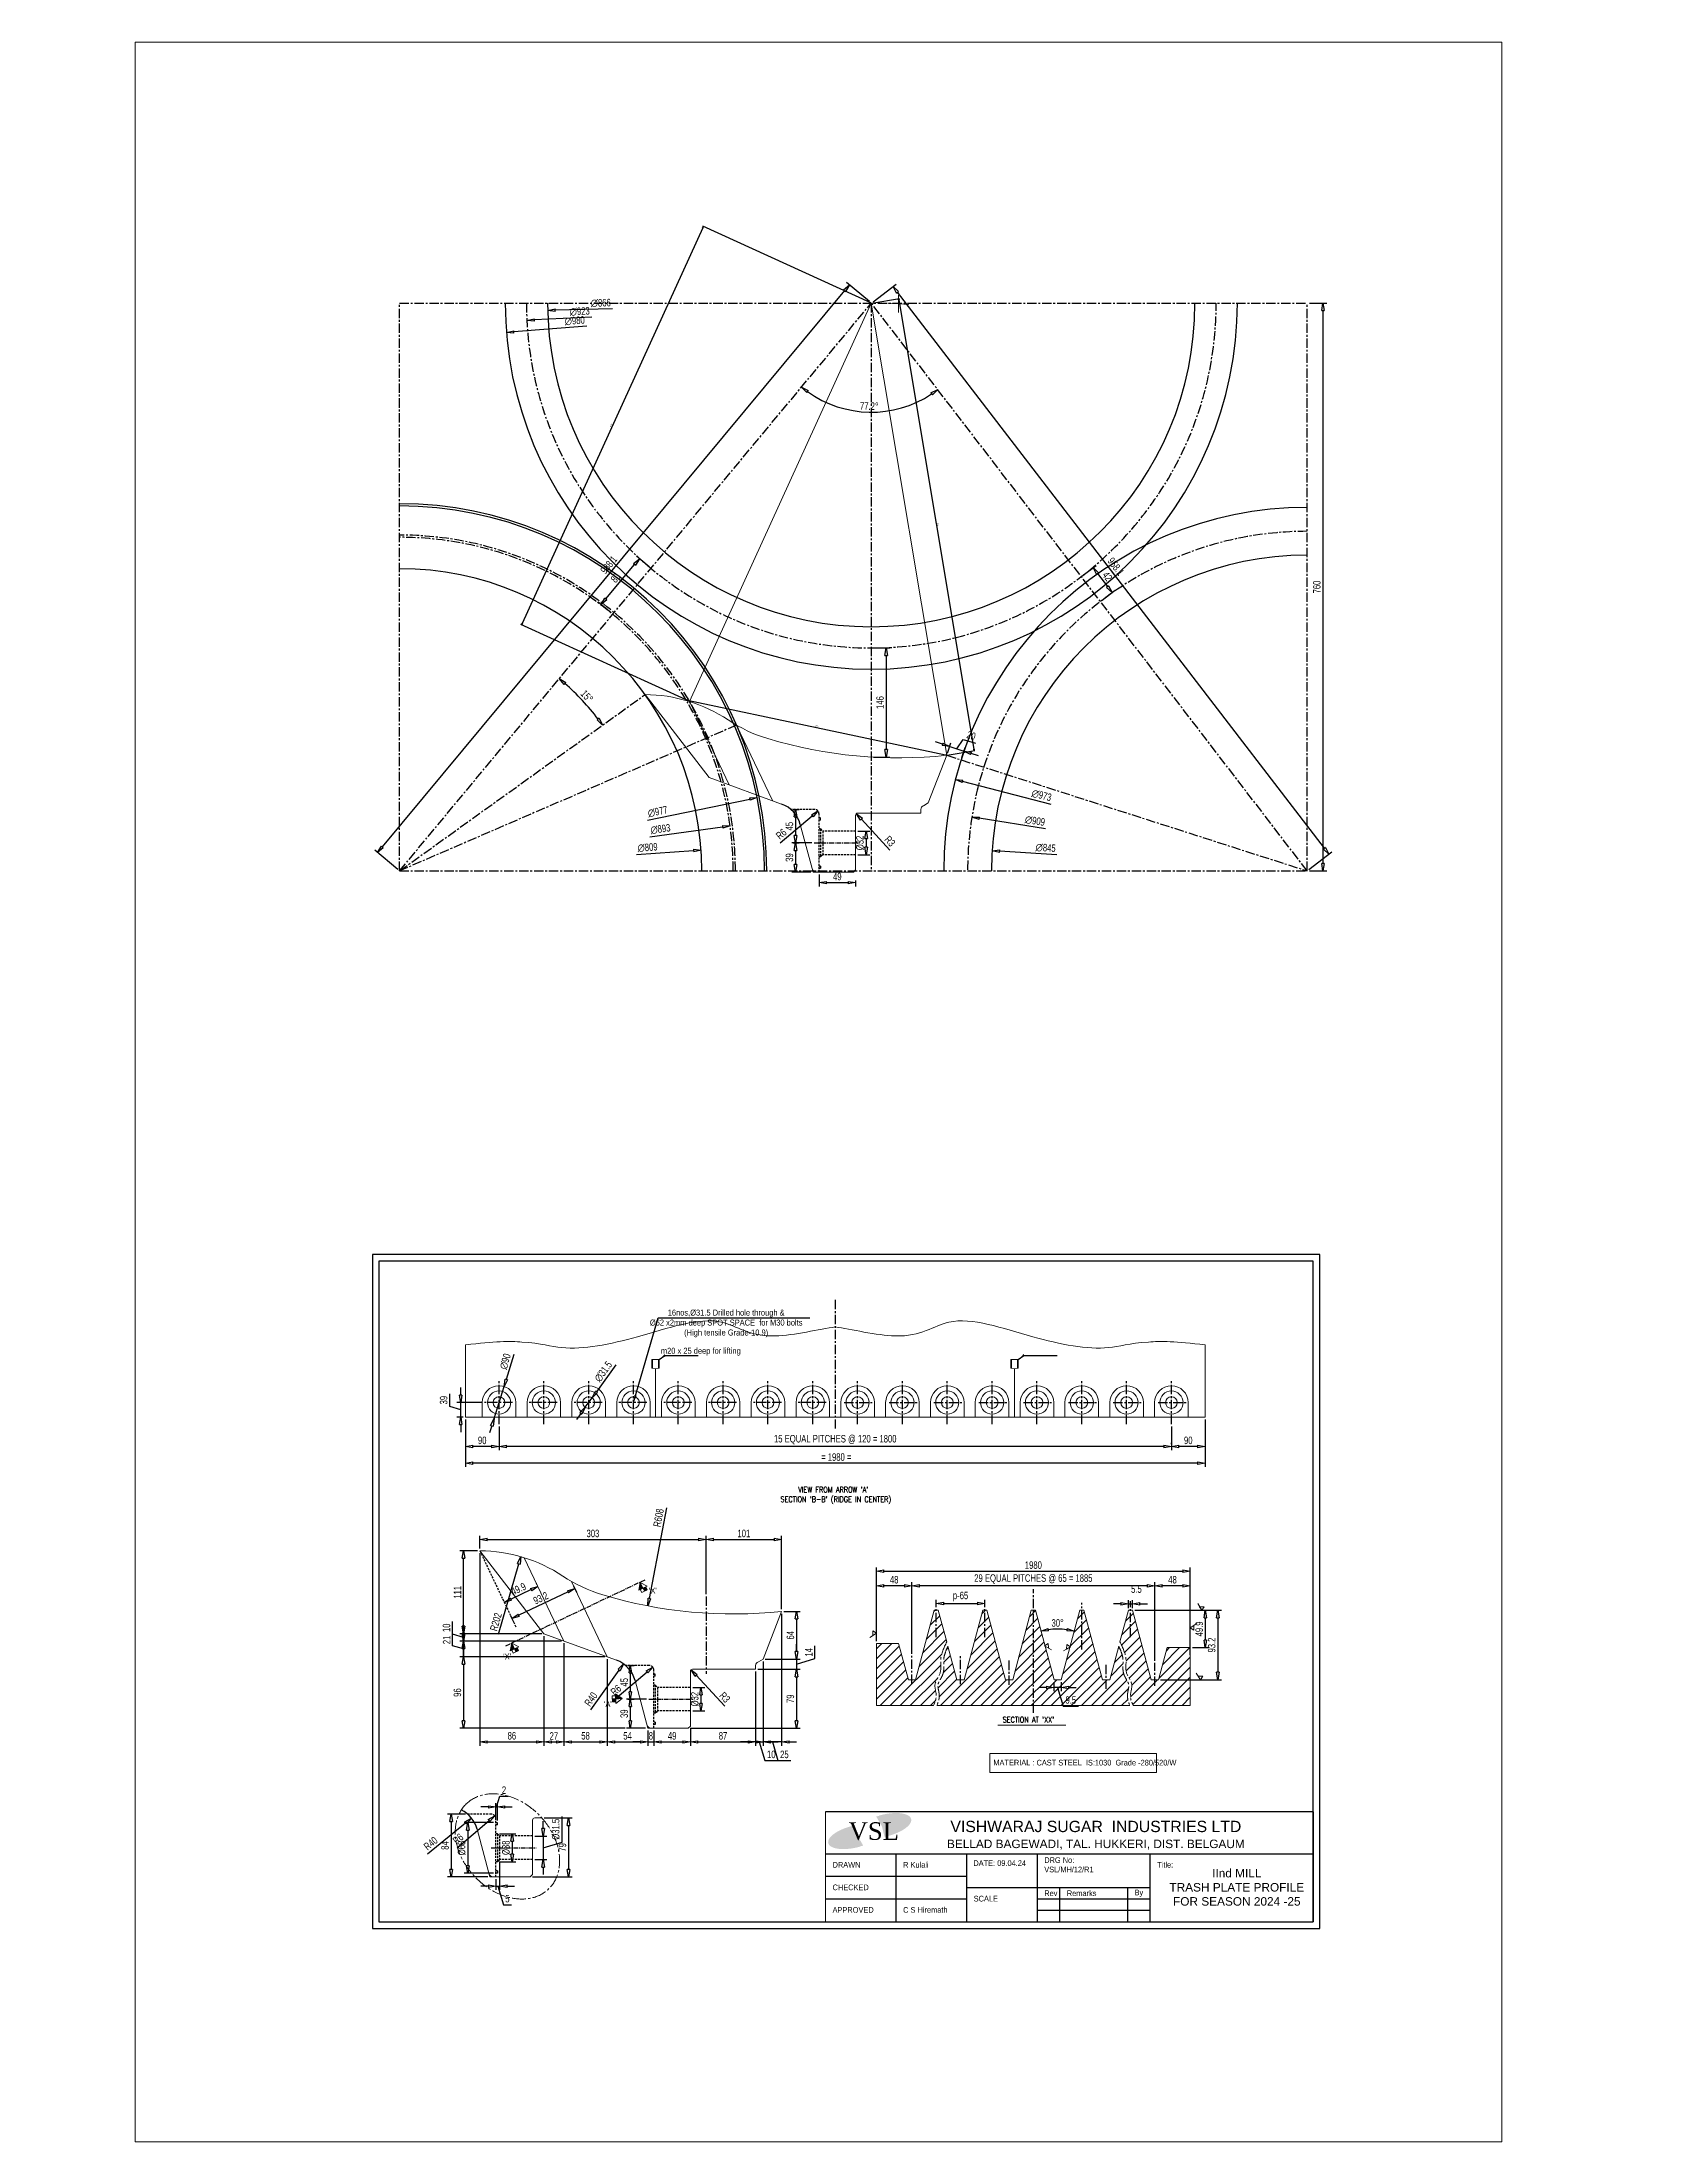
# Model space of a CAD drawing. Header units: millimetres. Extents: x 135002 to 160744, y 22203 to 27033.
# Drawn here: x 143366 to 145530, y 22875 to 25686 of the extents above; entities that cross this region are included whole.
import ezdxf

# ---------------------------------------------------------------- set-up
doc = ezdxf.new("R2010")
doc.units = ezdxf.units.MM
doc.header["$LTSCALE"] = 25
for name, pattern in [('CENTER', [2, 1.25, -0.25, 0.25, -0.25]), ('CENTER2', [1.125, 0.75, -0.125, 0.125, -0.125]), ('HIDDEN', [0.375, 0.25, -0.125])]:
    doc.linetypes.add(name, pattern=pattern)
doc.layers.get('0').update_dxf_attribs({"linetype": 'CONTINUOUS'})
doc.layers.get('Defpoints').update_dxf_attribs({"linetype": 'CONTINUOUS'})
doc.layers.add('04 DIMENSION', color=7, linetype='CONTINUOUS', lineweight=18)
doc.layers.add('main', color=7, linetype='CONTINUOUS', lineweight=30)
doc.styles.add('arial', font='arial.ttf')
doc.styles.add('DIM-1', font='swisscl.ttf')
doc.styles.add('ROMANC', font='romanc', dxfattribs={"height": 1050})
doc.styles.add('TIMESNEWROMAN', font='times.ttf')
doc.dimstyles.new('DIM-1', dxfattribs={"dimscale": 5, "dimtxt": 2, "dimasz": 2, "dimexe": 1, "dimexo": 0.6, "dimgap": 0.6, "dimtad": 1, "dimdec": 0, "dimzin": 0, "dimdsep": 46, "dimtxsty": 'DIM-1', "dimblk": 'CLOSEDBLANK', "dimcen": 0, "dimclrd": 8, "dimclre": 8, "dimclrt": 6, "dimadec": 0, "dimazin": 0, "dimtfac": 1, "dimtdec": 0, "dimtmove": 1, "dimatfit": 0, "dimfxl": 1, "dimtolj": 1, "dimtzin": 0, "dimarcsym": 1})

msp = doc.modelspace()

# ---------------------------------------------------------------- texts
at = {"color": 1, "style": 'TIMESNEWROMAN'}
msp.add_text('VSL ', height=23.5991, dxfattribs=at).set_placement((144445.719, 23279.822))
msp.add_text('VSL ', height=23.5991, dxfattribs=at).set_placement((144445.719, 23279.822))
at = {"style": 'arial'}
for s, insert, char_height, width, attachment_point in [('{\\fArial Narrow|b0|i0|c0|p34;MATERIAL : CAST STEEL  IS:1030  Grade -280/520/W }', (144639.398, 23383.169), 7.55567, 287.64161, 4), ('VISHWARAJ SUGAR  INDUSTRIES LTD\\P{\\H0.75x;BELLAD BAGEWADI, TAL. HUKKERI, DIST. BELGAUM}', (144776.632, 23286.052), 15.11134, 743.44377, 5), ('{\\fArial Narrow|b0|i0|c0|p34;DRAWN}', (144424.229, 23246.458), 7.55567, 94.44591, 4), ('{\\fArial Narrow|b0|i0|c0|p34;DRAWN}', (144424.229, 23246.458), 7.55567, 94.44591, 4), ('{\\fArial Narrow|b0|i0|c0|p34;R Kulali}', (144518.675, 23246.458), 7.55567, 94.44591, 4), ('{\\fArial Narrow|b0|i0|c0|p34;DATE: 09.04.24}', (144612.675, 23248.683), 7.55567, 85.20493, 4), ('{\\fArial Narrow|b0|i0|c0|p34;DRG No: VSL/MH/12/R1}', (144707.566, 23246.458), 7.55567, 85.20493, 4), ('{\\fArial Narrow|b0|i0|c0|p34;DRG No: VSL/MH/12/R1}', (144707.566, 23246.458), 7.55567, 85.20493, 4), ('{\\fArial Narrow|b0|i0|c0|p34;Title:}', (144858.68, 23246.458), 7.55567, 46.96239, 4), ('{\\fArial Narrow|b0|i0|c0|p34;Title:}', (144858.68, 23246.458), 7.55567, 46.96239, 4), ('{\\fArial Narrow|b0|i0|c0|p34;CHECKED}', (144424.229, 23216.235), 7.55567, 94.44591, 4), ('{\\fArial Narrow|b0|i0|c0|p34;CHECKED}', (144424.229, 23216.235), 7.55567, 94.44591, 4), ('IInd MILL \\PTRASH PLATE PROFILE \\PFOR SEASON 2024 -25', (144965.259, 23216.316), 11.33351, 321.11608, 5), ('{\\fArial Narrow|b0|i0|c0|p34;APPROVED}', (144424.229, 23186.012), 7.55567, 94.44591, 4), ('{\\fArial Narrow|b0|i0|c0|p34;APPROVED}', (144424.229, 23186.012), 7.55567, 94.44591, 4), ('{\\fArial Narrow|b0|i0|c0|p34;C S Hiremath}', (144518.675, 23186.012), 7.55567, 94.44591, 4), ('{\\fArial Narrow|b0|i0|c0|p34;SCALE}', (144613.12, 23201.123), 7.55567, 85.20493, 4), ('{\\fArial Narrow|b0|i0|c0|p34;SCALE}', (144613.12, 23201.123), 7.55567, 85.20493, 4), ('{\\fArial Narrow|b0|i0|c0|p34;Rev}', (144707.566, 23208.342), 7.55567, 20.98172, 4), ('{\\fArial Narrow|b0|i0|c0|p34;Rev}', (144707.566, 23208.342), 7.55567, 20.98172, 4), ('{\\fArial Narrow|b0|i0|c0|p34;Remarks}', (144737.789, 23208.342), 7.55567, 81.42709, 4), ('{\\fArial Narrow|b0|i0|c0|p34;Remarks}', (144737.789, 23208.342), 7.55567, 81.42709, 4), ('{\\fArial Narrow|b0|i0|c0|p34;By}', (144828.457, 23208.342), 7.55567, 20.98172, 4), ('{\\fArial Narrow|b0|i0|c0|p34;By}', (144828.457, 23208.342), 7.55567, 20.98172, 4)]:
    msp.add_mtext(s, dxfattribs=dict(at, insert=insert, char_height=char_height, width=width, attachment_point=attachment_point))
at = {"layer": '04 DIMENSION', "style": 'ROMANC', "width": 0.8}
for s, p in [("VIEW FROM ARROW 'A'", (144378.197, 23744.78)), ("VIEW FROM ARROW 'A'", (144378.197, 23744.78)), ("SECTION 'B-B' (RIDGE IN CENTER)", (144354.536, 23731.997)), ("SECTION AT 'XX'", (144651.944, 23436.855))]:
    msp.add_text(s, height=7.5, dxfattribs=at).set_placement(p)
at = {"layer": '04 DIMENSION', "color": 6, "char_height": 8, "attachment_point": 5, "style": 'DIM-1'}
for s, insert in [('\\A1;16nos,%%C31.5 Drilled hole through & \\P%%C62 x2mm deep SPOT SPACE  for M30 bolts \\P(High tensile Grade-10.9)', (144281.81, 23971.03)), ('\\A1;m20 x 25 deep for lifting ', (144247.907, 23933.247))]:
    msp.add_mtext(s, dxfattribs=dict(at, insert=insert))
at = {"layer": '04 DIMENSION', "color": 6, "char_height": 8, "attachment_point": 5, "rotation": 2.147012, "style": 'DIM-1'}
for s, insert in [("\\A1;'X'", (144183.719, 23613.432)), ("\\A1;'X'", (143988.679, 23525.251)), ("\\A1;'A'", (144123.455, 23461.601))]:
    msp.add_mtext(s, dxfattribs=dict(at, insert=insert))

# ---------------------------------------------------------------- blocks, each defined once
blk = doc.blocks.new('_ClosedBlank')
at = {"color": 0, "linetype": 'ByBlock', "lineweight": -2}
for p, q in [((-1, 0.17), (0, 0)), ((-1, 0.17), (-1, -0.17)), ((0, 0), (-1, -0.17))]:
    blk.add_line(p, q, dxfattribs=at)
blk = doc.blocks.new('*D120')
at = {"layer": '04 DIMENSION', "color": 8, "lineweight": -2, "transparency": 16777216}
blk.add_line((144440.3, 25353.5), (143821.6, 24608.9), dxfattribs=at)
at = {"layer": '04 DIMENSION', "color": 8, "linetype": 'Continuous', "lineweight": -2, "transparency": 16777216}
for p, q in [((144473.8, 25338.7), (144442.8, 25364.4)), ((143842.3, 24578.7), (143811.4, 24604.4))]:
    blk.add_line(p, q, dxfattribs=at)
at = {"layer": 'Defpoints', "color": 0, "transparency": 16777216}
for p in [(144476.1, 25336.7), (143815.2, 24601.2), (143844.6, 24576.7)]:
    blk.add_point(p, dxfattribs=at)
at = {"layer": '04 DIMENSION', "color": 8, "lineweight": -2, "transparency": 16777216, "xscale": 10, "yscale": 10, "zscale": 10}
for p, rotation in [((144446.7, 25361.2), 50.27788260873685), ((143815.2, 24601.2), 230.2778826087369)]:
    blk.add_blockref('_ClosedBlank', p, dxfattribs=dict(at, rotation=rotation))
at = {"layer": '04 DIMENSION', "color": 6, "transparency": 16777216, "insert": (144124.7, 24986.4), "char_height": 10, "attachment_point": 5, "rotation": 50.2779, "style": 'DIM-1'}
blk.add_mtext('\\A1;988.1', dxfattribs=at)
blk = doc.blocks.new('*D121')
at = {"layer": '04 DIMENSION', "color": 8, "linetype": 'Continuous', "lineweight": -2, "transparency": 16777216}
for p, q in [((144178.8, 24983.6), (144161.7, 24997.8)), ((144127.7, 24922.1), (144110.6, 24936.3))]:
    blk.add_line(p, q, dxfattribs=at)
at = {"layer": '04 DIMENSION', "color": 8, "lineweight": -2, "transparency": 16777216}
blk.add_line((144120.8, 24940.8), (144159.2, 24986.9), dxfattribs=at)
at = {"layer": 'Defpoints', "color": 0, "transparency": 16777216}
for p in [(144165.6, 24994.6), (144181.1, 24981.7), (144130, 24920.2)]:
    blk.add_point(p, dxfattribs=at)
at = {"layer": '04 DIMENSION', "color": 8, "lineweight": -2, "transparency": 16777216, "xscale": 10, "yscale": 10, "zscale": 10}
for p, rotation in [((144165.6, 24994.6), 50.2778826087392), ((144114.5, 24933.1), 230.2778826087392)]:
    blk.add_blockref('_ClosedBlank', p, dxfattribs=dict(at, rotation=rotation))
at = {"layer": '04 DIMENSION', "color": 6, "transparency": 16777216, "insert": (144133.8, 24969), "char_height": 10, "attachment_point": 5, "rotation": 50.2779, "style": 'DIM-1'}
blk.add_mtext('\\A1;80', dxfattribs=at)
blk = doc.blocks.new('*D122')
at = {"layer": '04 DIMENSION', "color": 8, "lineweight": -2, "transparency": 16777216}
blk.add_line((144161.6, 24598.7), (144238.2, 24604), dxfattribs=at)
at = {"layer": 'Defpoints', "color": 0, "transparency": 16777216}
for p in [(144248.2, 24604.7), (143441.1, 24548.7)]:
    blk.add_point(p, dxfattribs=at)
at = {"layer": '04 DIMENSION', "color": 8, "lineweight": -2, "transparency": 16777216, "xscale": 10, "yscale": 10, "zscale": 10, "rotation": 3.96751020105287}
blk.add_blockref('_ClosedBlank', (144248.2, 24604.7), dxfattribs=at)
at = {"layer": '04 DIMENSION', "color": 6, "transparency": 16777216, "insert": (144176.6, 24608), "char_height": 10, "attachment_point": 5, "rotation": 3.9675, "style": 'DIM-1'}
blk.add_mtext('\\A1;∅809', dxfattribs=at)
blk = doc.blocks.new('*D123')
at = {"layer": '04 DIMENSION', "color": 8, "lineweight": -2, "transparency": 16777216}
blk.add_line((144179.5, 24622.4), (144277.1, 24635.7), dxfattribs=at)
at = {"layer": 'Defpoints', "color": 0, "transparency": 16777216}
for p in [(144287.1, 24637), (143402.2, 24516.5)]:
    blk.add_point(p, dxfattribs=at)
at = {"layer": '04 DIMENSION', "color": 8, "lineweight": -2, "transparency": 16777216, "xscale": 10, "yscale": 10, "zscale": 10, "rotation": 7.758500202222922}
blk.add_blockref('_ClosedBlank', (144287.1, 24637), dxfattribs=at)
at = {"layer": '04 DIMENSION', "color": 6, "transparency": 16777216, "insert": (144193.8, 24632.7), "char_height": 10, "attachment_point": 5, "rotation": 7.7585, "style": 'DIM-1'}
blk.add_mtext('\\A1;∅893', dxfattribs=at)
blk = doc.blocks.new('*D124')
at = {"layer": '04 DIMENSION', "color": 8, "lineweight": -2, "transparency": 16777216}
blk.add_line((144176.7, 24644.8), (144313.4, 24672.8), dxfattribs=at)
at = {"layer": 'Defpoints', "color": 0, "transparency": 16777216}
for p in [(144323.2, 24674.9), (143366.1, 24478.6)]:
    blk.add_point(p, dxfattribs=at)
at = {"layer": '04 DIMENSION', "color": 8, "lineweight": -2, "transparency": 16777216, "xscale": 10, "yscale": 10, "zscale": 10, "rotation": 11.58703560768395}
blk.add_blockref('_ClosedBlank', (144323.2, 24674.9), dxfattribs=at)
at = {"layer": '04 DIMENSION', "color": 6, "transparency": 16777216, "insert": (144190.2, 24656), "char_height": 10, "attachment_point": 5, "rotation": 11.587, "style": 'DIM-1'}
blk.add_mtext('\\A1;∅977', dxfattribs=at)
blk = doc.blocks.new('*D125')
at = {"layer": '04 DIMENSION', "color": 8, "lineweight": -2, "transparency": 16777216}
blk.add_line((144724.4, 24598.2), (144647.8, 24603.2), dxfattribs=at)
at = {"layer": 'Defpoints', "color": 0, "transparency": 16777216}
for p in [(144637.9, 24603.8), (145481.1, 24549.7)]:
    blk.add_point(p, dxfattribs=at)
at = {"layer": '04 DIMENSION', "color": 8, "lineweight": -2, "transparency": 16777216, "xscale": 10, "yscale": 10, "zscale": 10, "rotation": 176.3286091547822}
blk.add_blockref('_ClosedBlank', (144637.9, 24603.8), dxfattribs=at)
at = {"layer": '04 DIMENSION', "color": 6, "transparency": 16777216, "insert": (144709.4, 24607.5), "char_height": 10, "attachment_point": 5, "rotation": 356.3286, "style": 'DIM-1'}
blk.add_mtext('\\A1;∅845', dxfattribs=at)
blk = doc.blocks.new('*D126')
at = {"layer": '04 DIMENSION', "color": 8, "lineweight": -2, "transparency": 16777216}
blk.add_line((144709.2, 24632.9), (144620.6, 24647.1), dxfattribs=at)
at = {"layer": 'Defpoints', "color": 0, "transparency": 16777216}
for p in [(144610.7, 24648.7), (145508.3, 24504.8)]:
    blk.add_point(p, dxfattribs=at)
at = {"layer": '04 DIMENSION', "color": 8, "lineweight": -2, "transparency": 16777216, "xscale": 10, "yscale": 10, "zscale": 10, "rotation": 170.8873714923431}
blk.add_blockref('_ClosedBlank', (144610.7, 24648.7), dxfattribs=at)
at = {"layer": '04 DIMENSION', "color": 6, "transparency": 16777216, "insert": (144695.1, 24643.6), "char_height": 10, "attachment_point": 5, "rotation": 350.8874, "style": 'DIM-1'}
blk.add_mtext('\\A1;∅909', dxfattribs=at)
blk = doc.blocks.new('*D127')
at = {"layer": '04 DIMENSION', "color": 8, "lineweight": -2, "transparency": 16777216}
blk.add_line((144716.9, 24665.7), (144598.3, 24696.5), dxfattribs=at)
at = {"layer": 'Defpoints', "color": 0, "transparency": 16777216}
for p in [(144588.6, 24699.1), (145530.4, 24454.4)]:
    blk.add_point(p, dxfattribs=at)
at = {"layer": '04 DIMENSION', "color": 8, "lineweight": -2, "transparency": 16777216, "xscale": 10, "yscale": 10, "zscale": 10, "rotation": 165.4382077033187}
blk.add_blockref('_ClosedBlank', (144588.6, 24699.1), dxfattribs=at)
at = {"layer": '04 DIMENSION', "color": 6, "transparency": 16777216, "insert": (144703.9, 24677.7), "char_height": 10, "attachment_point": 5, "rotation": 345.4382, "style": 'DIM-1'}
blk.add_mtext('\\A1;∅973', dxfattribs=at)
blk = doc.blocks.new('*D128')
at = {"layer": '04 DIMENSION', "color": 8, "lineweight": -2, "transparency": 16777216}
blk.add_line((144129.8, 25328.9), (144053, 25327.1), dxfattribs=at)
at = {"layer": 'Defpoints', "color": 0, "transparency": 16777216}
for p in [(144043, 25326.9), (144909.2, 25346.6)]:
    blk.add_point(p, dxfattribs=at)
at = {"layer": '04 DIMENSION', "color": 8, "lineweight": -2, "transparency": 16777216, "xscale": 10, "yscale": 10, "zscale": 10, "rotation": 181.3032653058213}
blk.add_blockref('_ClosedBlank', (144043, 25326.9), dxfattribs=at)
at = {"layer": '04 DIMENSION', "color": 6, "transparency": 16777216, "insert": (144114, 25336.8), "char_height": 10, "attachment_point": 5, "rotation": 1.3033, "style": 'DIM-1'}
blk.add_mtext('\\A1;∅866', dxfattribs=at)
blk = doc.blocks.new('*D129')
at = {"layer": '04 DIMENSION', "color": 8, "lineweight": -2, "transparency": 16777216}
blk.add_line((144101.8, 25318), (144025.1, 25314.1), dxfattribs=at)
at = {"layer": 'Defpoints', "color": 0, "transparency": 16777216}
for p in [(144937.1, 25359.8), (144015.1, 25313.6)]:
    blk.add_point(p, dxfattribs=at)
at = {"layer": '04 DIMENSION', "color": 8, "lineweight": -2, "transparency": 16777216, "xscale": 10, "yscale": 10, "zscale": 10, "rotation": 182.8681484127839}
blk.add_blockref('_ClosedBlank', (144015.1, 25313.6), dxfattribs=at)
at = {"layer": '04 DIMENSION', "color": 6, "transparency": 16777216, "insert": (144085.8, 25325.5), "char_height": 10, "attachment_point": 5, "rotation": 2.8681, "style": 'DIM-1'}
blk.add_mtext('\\A1;∅923', dxfattribs=at)
blk = doc.blocks.new('*D130')
at = {"layer": '04 DIMENSION', "color": 8, "lineweight": -2, "transparency": 16777216}
blk.add_line((144095.3, 25306), (143997.7, 25298.1), dxfattribs=at)
at = {"layer": 'Defpoints', "color": 0, "transparency": 16777216}
for p in [(144964.5, 25376.1), (143987.7, 25297.3)]:
    blk.add_point(p, dxfattribs=at)
at = {"layer": '04 DIMENSION', "color": 8, "lineweight": -2, "transparency": 16777216, "xscale": 10, "yscale": 10, "zscale": 10, "rotation": 184.6129214788367}
blk.add_blockref('_ClosedBlank', (143987.7, 25297.3), dxfattribs=at)
at = {"layer": '04 DIMENSION', "color": 6, "transparency": 16777216, "insert": (144079.1, 25313), "char_height": 10, "attachment_point": 5, "rotation": 4.6129, "style": 'DIM-1'}
blk.add_mtext('\\A1;∅980', dxfattribs=at)
blk = doc.blocks.new('*D131')
at = {"layer": '04 DIMENSION', "color": 8, "linetype": 'Continuous', "lineweight": -2, "transparency": 16777216}
for p, q in [((144759.6, 24972.4), (144776.9, 24985.7)), ((144785.1, 24939.1), (144802.4, 24952.4))]:
    blk.add_line(p, q, dxfattribs=at)
at = {"layer": '04 DIMENSION', "color": 8, "lineweight": -2, "transparency": 16777216}
blk.add_line((144779, 24974.7), (144792.4, 24957.3), dxfattribs=at)
at = {"layer": 'Defpoints', "color": 0, "transparency": 16777216}
for p in [(144757.2, 24970.6), (144782.7, 24937.3), (144798.5, 24949.3)]:
    blk.add_point(p, dxfattribs=at)
at = {"layer": '04 DIMENSION', "color": 8, "lineweight": -2, "transparency": 16777216, "xscale": 10, "yscale": 10, "zscale": 10}
for p, rotation in [((144772.9, 24982.7), 127.5109847316274), ((144798.5, 24949.3), 307.5109847316274)]:
    blk.add_blockref('_ClosedBlank', p, dxfattribs=dict(at, rotation=rotation))
at = {"layer": '04 DIMENSION', "color": 6, "transparency": 16777216, "insert": (144792.1, 24970.9), "char_height": 10, "attachment_point": 5, "rotation": 307.511, "style": 'DIM-1'}
blk.add_mtext('\\A1;42', dxfattribs=at)
blk = doc.blocks.new('*D132')
at = {"layer": '04 DIMENSION', "color": 8, "linetype": 'Continuous', "lineweight": -2, "transparency": 16777216}
for p, q in [((144478.5, 25338.6), (144509.2, 25362.2)), ((145061.9, 24578.6), (145092.6, 24602.2))]:
    blk.add_line(p, q, dxfattribs=at)
at = {"layer": '04 DIMENSION', "color": 8, "lineweight": -2, "transparency": 16777216}
blk.add_line((145082.5, 24607), (144511.3, 25351.2), dxfattribs=at)
at = {"layer": 'Defpoints', "color": 0, "transparency": 16777216}
for p in [(144505.2, 25359.1), (144476.1, 25336.7), (145059.5, 24576.7)]:
    blk.add_point(p, dxfattribs=at)
at = {"layer": '04 DIMENSION', "color": 8, "lineweight": -2, "transparency": 16777216, "xscale": 10, "yscale": 10, "zscale": 10}
for p, rotation in [((144505.2, 25359.1), 127.510984731621), ((145088.6, 24599.1), 307.510984731621)]:
    blk.add_blockref('_ClosedBlank', p, dxfattribs=dict(at, rotation=rotation))
at = {"layer": '04 DIMENSION', "color": 6, "transparency": 16777216, "insert": (144803.4, 24984.1), "char_height": 10, "attachment_point": 5, "rotation": 307.511, "style": 'DIM-1'}
blk.add_mtext('\\A1;958.1', dxfattribs=at)
blk = doc.blocks.new('*D133')
at = {"layer": '04 DIMENSION', "color": 8, "lineweight": -2, "transparency": 16777216}
blk.add_arc((144476.1, 25336.7), 146, 234.2031, 303.5858, dxfattribs=at)
at = {"layer": 'Defpoints', "color": 0, "transparency": 16777216}
for p in [(144476.1, 25336.7), (144476.1, 25336.7), (144440.8, 25195.1), (143844.6, 24576.7), (145059.5, 24576.7)]:
    blk.add_point(p, dxfattribs=at)
at = {"layer": '04 DIMENSION', "color": 8, "lineweight": -2, "transparency": 16777216, "xscale": 10, "yscale": 10, "zscale": 10}
for p, rotation in [((144382.8, 25224.4), 142.2404751205081), ((144565, 25220.9), 35.54839221985119)]:
    blk.add_blockref('_ClosedBlank', p, dxfattribs=dict(at, rotation=rotation))
at = {"layer": '04 DIMENSION', "color": 6, "transparency": 16777216, "insert": (144473.4, 25198.8), "char_height": 10, "attachment_point": 5, "rotation": 358.8944, "style": 'DIM-1'}
blk.add_mtext('\\A1;77.2°', dxfattribs=at)
blk = doc.blocks.new('*D134')
at = {"layer": '04 DIMENSION', "color": 8, "linetype": 'Continuous', "lineweight": -2, "transparency": 16777216}
for p, q in [((144396.6, 24614.1), (144369.6, 24614.1)), ((144395.1, 24575.1), (144369.6, 24575.1))]:
    blk.add_line(p, q, dxfattribs=at)
at = {"layer": '04 DIMENSION', "color": 8, "lineweight": -2, "transparency": 16777216}
blk.add_line((144374.6, 24604.1), (144374.6, 24585.1), dxfattribs=at)
at = {"layer": 'Defpoints', "color": 0, "transparency": 16777216}
for p in [(144399.6, 24614.1), (144374.6, 24575.1), (144398.1, 24575.1)]:
    blk.add_point(p, dxfattribs=at)
at = {"layer": '04 DIMENSION', "color": 8, "lineweight": -2, "transparency": 16777216, "xscale": 10, "yscale": 10, "zscale": 10}
for p, rotation in [((144374.6, 24614.1), 90), ((144374.6, 24575.1), 270)]:
    blk.add_blockref('_ClosedBlank', p, dxfattribs=dict(at, rotation=rotation))
at = {"layer": '04 DIMENSION', "color": 6, "transparency": 16777216, "insert": (144366.5, 24594.6), "char_height": 10, "attachment_point": 5, "rotation": 90, "style": 'DIM-1'}
blk.add_mtext('\\A1;39', dxfattribs=at)
blk = doc.blocks.new('*D136')
at = {"layer": '04 DIMENSION', "color": 8, "linetype": 'Continuous', "lineweight": -2, "transparency": 16777216}
for p, q in [((144371.3, 24659.1), (144379.6, 24659.1)), ((144371.3, 24614.1), (144379.6, 24614.1))]:
    blk.add_line(p, q, dxfattribs=at)
at = {"layer": '04 DIMENSION', "color": 8, "lineweight": -2, "transparency": 16777216}
blk.add_line((144374.6, 24649.1), (144374.6, 24624.1), dxfattribs=at)
at = {"layer": 'Defpoints', "color": 0, "transparency": 16777216}
for p in [(144368.3, 24659.1), (144368.3, 24614.1), (144374.6, 24614.1)]:
    blk.add_point(p, dxfattribs=at)
at = {"layer": '04 DIMENSION', "color": 8, "lineweight": -2, "transparency": 16777216, "xscale": 10, "yscale": 10, "zscale": 10}
for p, rotation in [((144374.6, 24659.1), 90), ((144374.6, 24614.1), 270)]:
    blk.add_blockref('_ClosedBlank', p, dxfattribs=dict(at, rotation=rotation))
at = {"layer": '04 DIMENSION', "color": 6, "transparency": 16777216, "insert": (144366.5, 24636.6), "char_height": 10, "attachment_point": 5, "rotation": 90, "style": 'DIM-1'}
blk.add_mtext('\\A1;45', dxfattribs=at)
blk = doc.blocks.new('*D138')
at = {"layer": '04 DIMENSION', "color": 8, "linetype": 'Continuous', "lineweight": -2, "transparency": 16777216}
for p, q in [((144458.1, 24629.9), (144474.3, 24629.9)), ((144458.1, 24598.4), (144474.3, 24598.4))]:
    blk.add_line(p, q, dxfattribs=at)
at = {"layer": '04 DIMENSION', "color": 8, "lineweight": -2, "transparency": 16777216}
blk.add_line((144469.3, 24619.9), (144469.3, 24608.4), dxfattribs=at)
at = {"layer": 'Defpoints', "color": 0, "transparency": 16777216}
for p in [(144455.1, 24629.9), (144455.1, 24598.4), (144469.3, 24598.4)]:
    blk.add_point(p, dxfattribs=at)
at = {"layer": '04 DIMENSION', "color": 8, "lineweight": -2, "transparency": 16777216, "xscale": 10, "yscale": 10, "zscale": 10}
for p, rotation in [((144469.3, 24629.9), 90), ((144469.3, 24598.4), 270)]:
    blk.add_blockref('_ClosedBlank', p, dxfattribs=dict(at, rotation=rotation))
at = {"layer": '04 DIMENSION', "color": 6, "transparency": 16777216, "insert": (144461, 24614.1), "char_height": 10, "attachment_point": 5, "rotation": 90, "style": 'DIM-1'}
blk.add_mtext('\\A1;%%C32', dxfattribs=at)
blk = doc.blocks.new('*D139')
at = {"layer": '04 DIMENSION', "color": 8, "lineweight": -2, "transparency": 16777216}
blk.add_line((144354, 24614.2), (144397, 24650.6), dxfattribs=at)
at = {"layer": 'Defpoints', "color": 0, "transparency": 16777216}
for p in [(144400.1, 24653.1), (144404.7, 24657)]:
    blk.add_point(p, dxfattribs=at)
at = {"layer": '04 DIMENSION', "color": 8, "lineweight": -2, "transparency": 16777216, "xscale": 10, "yscale": 10, "zscale": 10, "rotation": 40.16909728755183}
blk.add_blockref('_ClosedBlank', (144404.7, 24657), dxfattribs=at)
at = {"layer": '04 DIMENSION', "color": 6, "transparency": 16777216, "insert": (144355.5, 24626.1), "char_height": 10, "attachment_point": 5, "rotation": 40.1691, "style": 'DIM-1'}
blk.add_mtext('\\A1;R6', dxfattribs=at)
blk = doc.blocks.new('*D137')
at = {"layer": '04 DIMENSION', "color": 8, "linetype": 'Continuous', "lineweight": -2, "transparency": 16777216}
for p, q in [((144406.1, 24572.1), (144406.1, 24556)), ((144455.1, 24563.7), (144455.1, 24556))]:
    blk.add_line(p, q, dxfattribs=at)
at = {"layer": '04 DIMENSION', "color": 8, "lineweight": -2, "transparency": 16777216}
blk.add_line((144416.1, 24561), (144445.1, 24561), dxfattribs=at)
at = {"layer": 'Defpoints', "color": 0, "transparency": 16777216}
for p in [(144406.1, 24575.1), (144455.1, 24566.7), (144455.1, 24561)]:
    blk.add_point(p, dxfattribs=at)
at = {"layer": '04 DIMENSION', "color": 8, "lineweight": -2, "transparency": 16777216, "xscale": 10, "yscale": 10, "zscale": 10, "rotation": 180}
blk.add_blockref('_ClosedBlank', (144406.1, 24561), dxfattribs=at)
at = {"layer": '04 DIMENSION', "color": 8, "lineweight": -2, "transparency": 16777216, "xscale": 10, "yscale": 10, "zscale": 10}
blk.add_blockref('_ClosedBlank', (144455.1, 24561), dxfattribs=at)
at = {"layer": '04 DIMENSION', "color": 6, "transparency": 16777216, "insert": (144430.6, 24569.1), "char_height": 10, "attachment_point": 5, "style": 'DIM-1'}
blk.add_mtext('\\A1;49', dxfattribs=at)
blk = doc.blocks.new('*D135')
at = {"layer": '04 DIMENSION', "color": 8, "lineweight": -2, "transparency": 16777216}
blk.add_line((144501, 24604.6), (144462.8, 24646), dxfattribs=at)
at = {"layer": 'Defpoints', "color": 0, "transparency": 16777216}
for p in [(144456.1, 24653.3), (144458.1, 24651.1)]:
    blk.add_point(p, dxfattribs=at)
at = {"layer": '04 DIMENSION', "color": 8, "lineweight": -2, "transparency": 16777216, "xscale": 10, "yscale": 10, "zscale": 10, "rotation": 132.6753825691682}
blk.add_blockref('_ClosedBlank', (144456.1, 24653.3), dxfattribs=at)
at = {"layer": '04 DIMENSION', "color": 6, "transparency": 16777216, "insert": (144501, 24616.5), "char_height": 10, "attachment_point": 5, "rotation": 312.6754, "style": 'DIM-1'}
blk.add_mtext('\\A1;R3', dxfattribs=at)
blk = doc.blocks.new('*D140')
at = {"layer": '04 DIMENSION', "color": 8, "linetype": 'Continuous', "lineweight": -2, "transparency": 16777216}
for p, q in [((144175.4, 23468.2), (144148.5, 23468.2)), ((144174, 23429.2), (144148.5, 23429.2))]:
    blk.add_line(p, q, dxfattribs=at)
at = {"layer": '04 DIMENSION', "color": 8, "lineweight": -2, "transparency": 16777216}
blk.add_line((144153.5, 23458.2), (144153.5, 23439.2), dxfattribs=at)
at = {"layer": 'Defpoints', "color": 0, "transparency": 16777216}
for p in [(144178.4, 23468.2), (144153.5, 23429.2), (144177, 23429.2)]:
    blk.add_point(p, dxfattribs=at)
at = {"layer": '04 DIMENSION', "color": 8, "lineweight": -2, "transparency": 16777216, "xscale": 10, "yscale": 10, "zscale": 10}
for p, rotation in [((144153.5, 23468.2), 90), ((144153.5, 23429.2), 270)]:
    blk.add_blockref('_ClosedBlank', p, dxfattribs=dict(at, rotation=rotation))
at = {"layer": '04 DIMENSION', "color": 6, "transparency": 16777216, "insert": (144145.3, 23448.7), "char_height": 10, "attachment_point": 5, "rotation": 90, "style": 'DIM-1'}
blk.add_mtext('\\A1;39', dxfattribs=at)
blk = doc.blocks.new('*D141')
at = {"layer": '04 DIMENSION', "color": 8, "linetype": 'Continuous', "lineweight": -2, "transparency": 16777216}
for p, q in [((144150.1, 23513.2), (144158.5, 23513.2)), ((144150.1, 23468.2), (144158.5, 23468.2))]:
    blk.add_line(p, q, dxfattribs=at)
at = {"layer": '04 DIMENSION', "color": 8, "lineweight": -2, "transparency": 16777216}
blk.add_line((144153.5, 23503.2), (144153.5, 23478.2), dxfattribs=at)
at = {"layer": 'Defpoints', "color": 0, "transparency": 16777216}
for p in [(144147.1, 23513.2), (144147.1, 23468.2), (144153.5, 23468.2)]:
    blk.add_point(p, dxfattribs=at)
at = {"layer": '04 DIMENSION', "color": 8, "lineweight": -2, "transparency": 16777216, "xscale": 10, "yscale": 10, "zscale": 10}
for p, rotation in [((144153.5, 23513.2), 90), ((144153.5, 23468.2), 270)]:
    blk.add_blockref('_ClosedBlank', p, dxfattribs=dict(at, rotation=rotation))
at = {"layer": '04 DIMENSION', "color": 6, "transparency": 16777216, "insert": (144145.4, 23490.7), "char_height": 10, "attachment_point": 5, "rotation": 90, "style": 'DIM-1'}
blk.add_mtext('\\A1;45', dxfattribs=at)
blk = doc.blocks.new('*D142')
at = {"layer": '04 DIMENSION', "color": 8, "linetype": 'Continuous', "lineweight": -2, "transparency": 16777216}
for p, q in [((144237, 23484), (144253.1, 23484)), ((144237, 23452.5), (144253.1, 23452.5))]:
    blk.add_line(p, q, dxfattribs=at)
at = {"layer": '04 DIMENSION', "color": 8, "lineweight": -2, "transparency": 16777216}
blk.add_line((144248.1, 23474), (144248.1, 23462.5), dxfattribs=at)
at = {"layer": 'Defpoints', "color": 0, "transparency": 16777216}
for p in [(144234, 23484), (144234, 23452.5), (144248.1, 23452.5)]:
    blk.add_point(p, dxfattribs=at)
at = {"layer": '04 DIMENSION', "color": 8, "lineweight": -2, "transparency": 16777216, "xscale": 10, "yscale": 10, "zscale": 10}
for p, rotation in [((144248.1, 23484), 90), ((144248.1, 23452.5), 270)]:
    blk.add_blockref('_ClosedBlank', p, dxfattribs=dict(at, rotation=rotation))
at = {"layer": '04 DIMENSION', "color": 6, "transparency": 16777216, "insert": (144239.9, 23468.2), "char_height": 10, "attachment_point": 5, "rotation": 90, "style": 'DIM-1'}
blk.add_mtext('\\A1;%%C32', dxfattribs=at)
blk = doc.blocks.new('*D143')
at = {"layer": '04 DIMENSION', "color": 8, "lineweight": -2, "transparency": 16777216}
blk.add_line((144132.9, 23468.3), (144175.9, 23504.7), dxfattribs=at)
at = {"layer": 'Defpoints', "color": 0, "transparency": 16777216}
for p in [(144179, 23507.2), (144183.5, 23511.1)]:
    blk.add_point(p, dxfattribs=at)
at = {"layer": '04 DIMENSION', "color": 8, "lineweight": -2, "transparency": 16777216, "xscale": 10, "yscale": 10, "zscale": 10, "rotation": 40.16909728869367}
blk.add_blockref('_ClosedBlank', (144183.5, 23511.1), dxfattribs=at)
at = {"layer": '04 DIMENSION', "color": 6, "transparency": 16777216, "insert": (144134.3, 23480.2), "char_height": 10, "attachment_point": 5, "rotation": 40.1691, "style": 'DIM-1'}
blk.add_mtext('\\A1;R6', dxfattribs=at)
blk = doc.blocks.new('*D144')
at = {"layer": '04 DIMENSION', "color": 8, "linetype": 'Continuous', "lineweight": -2, "transparency": 16777216}
for p, q in [((144185, 23426.2), (144185, 23405.9)), ((144234, 23429.2), (144234, 23405.9))]:
    blk.add_line(p, q, dxfattribs=at)
at = {"layer": '04 DIMENSION', "color": 8, "lineweight": -2, "transparency": 16777216}
blk.add_line((144195, 23410.9), (144224, 23410.9), dxfattribs=at)
at = {"layer": 'Defpoints', "color": 0, "transparency": 16777216}
for p in [(144185, 23429.2), (144234, 23432.2), (144234, 23410.9)]:
    blk.add_point(p, dxfattribs=at)
at = {"layer": '04 DIMENSION', "color": 8, "lineweight": -2, "transparency": 16777216, "xscale": 10, "yscale": 10, "zscale": 10, "rotation": 180}
blk.add_blockref('_ClosedBlank', (144185, 23410.9), dxfattribs=at)
at = {"layer": '04 DIMENSION', "color": 8, "lineweight": -2, "transparency": 16777216, "xscale": 10, "yscale": 10, "zscale": 10}
blk.add_blockref('_ClosedBlank', (144234, 23410.9), dxfattribs=at)
at = {"layer": '04 DIMENSION', "color": 6, "transparency": 16777216, "insert": (144209.5, 23419), "char_height": 10, "attachment_point": 5, "style": 'DIM-1'}
blk.add_mtext('\\A1;49', dxfattribs=at)
blk = doc.blocks.new('*D145')
at = {"layer": '04 DIMENSION', "color": 8, "lineweight": -2, "transparency": 16777216}
blk.add_line((144279.9, 23458.7), (144241.7, 23500.1), dxfattribs=at)
at = {"layer": 'Defpoints', "color": 0, "transparency": 16777216}
for p in [(144234.9, 23507.4), (144237, 23505.2)]:
    blk.add_point(p, dxfattribs=at)
at = {"layer": '04 DIMENSION', "color": 8, "lineweight": -2, "transparency": 16777216, "xscale": 10, "yscale": 10, "zscale": 10, "rotation": 132.6753825692001}
blk.add_blockref('_ClosedBlank', (144234.9, 23507.4), dxfattribs=at)
at = {"layer": '04 DIMENSION', "color": 6, "transparency": 16777216, "insert": (144279.9, 23470.6), "char_height": 10, "attachment_point": 5, "rotation": 312.6754, "style": 'DIM-1'}
blk.add_mtext('\\A1;R3', dxfattribs=at)
blk = doc.blocks.new('*D146')
at = {"layer": '04 DIMENSION', "color": 8, "lineweight": -2, "transparency": 16777216}
blk.add_line((144070.3, 23611.8), (144004.1, 23580.4), dxfattribs=at)
at = {"layer": '04 DIMENSION', "color": 8, "linetype": 'Continuous', "lineweight": -2, "transparency": 16777216}
for p, q in [((144077.6, 23619.8), (144081.4, 23611.6)), ((143993.3, 23579.8), (143997.2, 23571.6))]:
    blk.add_line(p, q, dxfattribs=at)
at = {"layer": 'Defpoints', "color": 0, "transparency": 16777216}
for p in [(144076.3, 23622.5), (143992, 23582.5), (143995.1, 23576.1)]:
    blk.add_point(p, dxfattribs=at)
at = {"layer": '04 DIMENSION', "color": 8, "lineweight": -2, "transparency": 16777216, "xscale": 10, "yscale": 10, "zscale": 10}
for p, rotation in [((144079.3, 23616.1), 25.37537877789918), ((143995.1, 23576.1), 205.3753787778992)]:
    blk.add_blockref('_ClosedBlank', p, dxfattribs=dict(at, rotation=rotation))
at = {"layer": '04 DIMENSION', "color": 6, "transparency": 16777216, "insert": (144033.7, 23603.4), "char_height": 10, "attachment_point": 5, "rotation": 25.3754, "style": 'DIM-1'}
blk.add_mtext('\\A1;93.2', dxfattribs=at)
blk = doc.blocks.new('*D147')
at = {"layer": '04 DIMENSION', "color": 8, "lineweight": -2, "transparency": 16777216}
blk.add_line((144020.9, 23614.8), (143993.9, 23602), dxfattribs=at)
at = {"layer": '04 DIMENSION', "color": 8, "linetype": 'Continuous', "lineweight": -2, "transparency": 16777216}
for p, q in [((144028.6, 23621.8), (144027.8, 23623.6)), ((143983.6, 23600.4), (143982.7, 23602.2))]:
    blk.add_line(p, q, dxfattribs=at)
at = {"layer": 'Defpoints', "color": 0, "transparency": 16777216}
for p in [(144029.9, 23619.1), (143984.8, 23597.7), (143984.8, 23597.7)]:
    blk.add_point(p, dxfattribs=at)
at = {"layer": '04 DIMENSION', "color": 8, "lineweight": -2, "transparency": 16777216, "xscale": 10, "yscale": 10, "zscale": 10}
for p, rotation in [((144029.9, 23619.1), 25.37537877789366), ((143984.8, 23597.7), 205.3753787778937)]:
    blk.add_blockref('_ClosedBlank', p, dxfattribs=dict(at, rotation=rotation))
at = {"layer": '04 DIMENSION', "color": 6, "transparency": 16777216, "insert": (144003.9, 23615.7), "char_height": 10, "attachment_point": 5, "rotation": 25.3754, "style": 'DIM-1'}
blk.add_mtext('\\A1;49.9', dxfattribs=at)
blk = doc.blocks.new('*D148')
at = {"layer": '04 DIMENSION', "color": 8, "linetype": 'Continuous', "lineweight": -2, "transparency": 16777216}
for p, q in [((144177, 23426.2), (144177, 23405.9)), ((144185, 23422.1), (144185, 23405.9))]:
    blk.add_line(p, q, dxfattribs=at)
at = {"layer": '04 DIMENSION', "color": 8, "lineweight": -2, "transparency": 16777216}
for p, q in [((144167, 23410.9), (144157, 23410.9)), ((144177, 23410.9), (144185, 23410.9)), ((144195, 23410.9), (144205, 23410.9))]:
    blk.add_line(p, q, dxfattribs=at)
at = {"layer": 'Defpoints', "color": 0, "transparency": 16777216}
for p in [(144177, 23429.2), (144185, 23425.1), (144185, 23410.9)]:
    blk.add_point(p, dxfattribs=at)
at = {"layer": '04 DIMENSION', "color": 8, "lineweight": -2, "transparency": 16777216, "xscale": 10, "yscale": 10, "zscale": 10}
blk.add_blockref('_ClosedBlank', (144177, 23410.9), dxfattribs=at)
at = {"layer": '04 DIMENSION', "color": 8, "lineweight": -2, "transparency": 16777216, "xscale": 10, "yscale": 10, "zscale": 10, "rotation": 180}
blk.add_blockref('_ClosedBlank', (144185, 23410.9), dxfattribs=at)
at = {"layer": '04 DIMENSION', "color": 6, "transparency": 16777216, "insert": (144181, 23419.1), "char_height": 10, "attachment_point": 5, "style": 'DIM-1'}
blk.add_mtext('\\A1;8', dxfattribs=at)
blk = doc.blocks.new('*D149')
at = {"layer": '04 DIMENSION', "color": 8, "linetype": 'Continuous', "lineweight": -2, "transparency": 16777216}
for p, q in [((144321.2, 23505.2), (144321.2, 23405.9)), ((144234, 23415.4), (144234, 23405.9))]:
    blk.add_line(p, q, dxfattribs=at)
at = {"layer": '04 DIMENSION', "color": 8, "lineweight": -2, "transparency": 16777216}
blk.add_line((144244, 23410.9), (144311.2, 23410.9), dxfattribs=at)
at = {"layer": 'Defpoints', "color": 0, "transparency": 16777216}
for p in [(144321.2, 23508.2), (144234, 23418.4), (144321.2, 23410.9)]:
    blk.add_point(p, dxfattribs=at)
at = {"layer": '04 DIMENSION', "color": 8, "lineweight": -2, "transparency": 16777216, "xscale": 10, "yscale": 10, "zscale": 10, "rotation": 180}
blk.add_blockref('_ClosedBlank', (144234, 23410.9), dxfattribs=at)
at = {"layer": '04 DIMENSION', "color": 8, "lineweight": -2, "transparency": 16777216, "xscale": 10, "yscale": 10, "zscale": 10}
blk.add_blockref('_ClosedBlank', (144321.2, 23410.9), dxfattribs=at)
at = {"layer": '04 DIMENSION', "color": 6, "transparency": 16777216, "insert": (144277.6, 23419.1), "char_height": 10, "attachment_point": 5, "style": 'DIM-1'}
blk.add_mtext('\\A1;87', dxfattribs=at)
blk = doc.blocks.new('*D150')
at = {"layer": '04 DIMENSION', "color": 8, "linetype": 'Continuous', "lineweight": -2, "transparency": 16777216}
for p, q in [((144331.2, 23518.8), (144331.2, 23405.9)), ((144321.2, 23481.1), (144321.2, 23405.9))]:
    blk.add_line(p, q, dxfattribs=at)
at = {"layer": '04 DIMENSION', "color": 8, "lineweight": -2, "transparency": 16777216}
for p, q in [((144311.2, 23410.9), (144301.2, 23410.9)), ((144321.2, 23410.9), (144331.2, 23410.9)), ((144321.2, 23410.9), (144331.2, 23410.9)), ((144326.2, 23410.9), (144333.7, 23386.1)), ((144333.7, 23386.1), (144350.7, 23386.1)), ((144341.2, 23410.9), (144351.2, 23410.9))]:
    blk.add_line(p, q, dxfattribs=at)
at = {"layer": 'Defpoints', "color": 0, "transparency": 16777216}
for p in [(144331.2, 23521.8), (144321.2, 23484.1), (144331.2, 23410.9)]:
    blk.add_point(p, dxfattribs=at)
at = {"layer": '04 DIMENSION', "color": 8, "lineweight": -2, "transparency": 16777216, "xscale": 10, "yscale": 10, "zscale": 10}
blk.add_blockref('_ClosedBlank', (144321.2, 23410.9), dxfattribs=at)
at = {"layer": '04 DIMENSION', "color": 8, "lineweight": -2, "transparency": 16777216, "xscale": 10, "yscale": 10, "zscale": 10, "rotation": 180}
blk.add_blockref('_ClosedBlank', (144331.2, 23410.9), dxfattribs=at)
at = {"layer": '04 DIMENSION', "color": 6, "transparency": 16777216, "insert": (144342.2, 23394.2), "char_height": 10, "attachment_point": 5, "style": 'DIM-1'}
blk.add_mtext('\\A1;10', dxfattribs=at)
blk = doc.blocks.new('*D151')
at = {"layer": '04 DIMENSION', "color": 8, "linetype": 'Continuous', "lineweight": -2, "transparency": 16777216}
for p, q in [((144356.1, 23582.6), (144356.1, 23405.9)), ((144331.2, 23436.8), (144331.2, 23405.9))]:
    blk.add_line(p, q, dxfattribs=at)
at = {"layer": '04 DIMENSION', "color": 8, "lineweight": -2, "transparency": 16777216}
for p, q in [((144321.2, 23410.9), (144311.2, 23410.9)), ((144356.1, 23410.9), (144331.2, 23410.9)), ((144356.1, 23410.9), (144331.2, 23410.9)), ((144343.7, 23410.9), (144351.1, 23386.1)), ((144351.1, 23386.1), (144368.3, 23386.1)), ((144366.1, 23410.9), (144376.1, 23410.9))]:
    blk.add_line(p, q, dxfattribs=at)
at = {"layer": 'Defpoints', "color": 0, "transparency": 16777216}
for p in [(144356.1, 23585.6), (144331.2, 23439.8), (144331.2, 23410.9)]:
    blk.add_point(p, dxfattribs=at)
at = {"layer": '04 DIMENSION', "color": 8, "lineweight": -2, "transparency": 16777216, "xscale": 10, "yscale": 10, "zscale": 10}
blk.add_blockref('_ClosedBlank', (144331.2, 23410.9), dxfattribs=at)
at = {"layer": '04 DIMENSION', "color": 8, "lineweight": -2, "transparency": 16777216, "xscale": 10, "yscale": 10, "zscale": 10, "rotation": 180}
blk.add_blockref('_ClosedBlank', (144356.1, 23410.9), dxfattribs=at)
at = {"layer": '04 DIMENSION', "color": 6, "transparency": 16777216, "insert": (144359.7, 23394.2), "char_height": 10, "attachment_point": 5, "style": 'DIM-1'}
blk.add_mtext('\\A1;25', dxfattribs=at)
blk = doc.blocks.new('*D152')
at = {"layer": '04 DIMENSION', "color": 8, "linetype": 'Continuous', "lineweight": -2, "transparency": 16777216}
for p, q in [((144122.6, 23521.8), (144122.6, 23405.9)), ((144177, 23417.6), (144177, 23405.9))]:
    blk.add_line(p, q, dxfattribs=at)
at = {"layer": '04 DIMENSION', "color": 8, "lineweight": -2, "transparency": 16777216}
blk.add_line((144132.6, 23410.9), (144167, 23410.9), dxfattribs=at)
at = {"layer": 'Defpoints', "color": 0, "transparency": 16777216}
for p in [(144122.6, 23524.8), (144177, 23420.6), (144177, 23410.9)]:
    blk.add_point(p, dxfattribs=at)
at = {"layer": '04 DIMENSION', "color": 8, "lineweight": -2, "transparency": 16777216, "xscale": 10, "yscale": 10, "zscale": 10, "rotation": 180}
blk.add_blockref('_ClosedBlank', (144122.6, 23410.9), dxfattribs=at)
at = {"layer": '04 DIMENSION', "color": 8, "lineweight": -2, "transparency": 16777216, "xscale": 10, "yscale": 10, "zscale": 10}
blk.add_blockref('_ClosedBlank', (144177, 23410.9), dxfattribs=at)
at = {"layer": '04 DIMENSION', "color": 6, "transparency": 16777216, "insert": (144149.8, 23419), "char_height": 10, "attachment_point": 5, "style": 'DIM-1'}
blk.add_mtext('\\A1;54', dxfattribs=at)
blk = doc.blocks.new('*D153')
at = {"layer": '04 DIMENSION', "color": 8, "linetype": 'Continuous', "lineweight": -2, "transparency": 16777216}
for p, q in [((144064.6, 23542.9), (144064.6, 23405.9)), ((144122.6, 23461.7), (144122.6, 23405.9))]:
    blk.add_line(p, q, dxfattribs=at)
at = {"layer": '04 DIMENSION', "color": 8, "lineweight": -2, "transparency": 16777216}
blk.add_line((144074.6, 23410.9), (144112.6, 23410.9), dxfattribs=at)
at = {"layer": 'Defpoints', "color": 0, "transparency": 16777216}
for p in [(144064.6, 23545.9), (144122.6, 23464.7), (144122.6, 23410.9)]:
    blk.add_point(p, dxfattribs=at)
at = {"layer": '04 DIMENSION', "color": 8, "lineweight": -2, "transparency": 16777216, "xscale": 10, "yscale": 10, "zscale": 10, "rotation": 180}
blk.add_blockref('_ClosedBlank', (144064.6, 23410.9), dxfattribs=at)
at = {"layer": '04 DIMENSION', "color": 8, "lineweight": -2, "transparency": 16777216, "xscale": 10, "yscale": 10, "zscale": 10}
blk.add_blockref('_ClosedBlank', (144122.6, 23410.9), dxfattribs=at)
at = {"layer": '04 DIMENSION', "color": 6, "transparency": 16777216, "insert": (144093.6, 23419.1), "char_height": 10, "attachment_point": 5, "style": 'DIM-1'}
blk.add_mtext('\\A1;58', dxfattribs=at)
blk = doc.blocks.new('*D154')
at = {"layer": '04 DIMENSION', "color": 8, "linetype": 'Continuous', "lineweight": -2, "transparency": 16777216}
for p, q in [((144037.9, 23552.7), (144037.9, 23405.9)), ((144064.6, 23525.7), (144064.6, 23405.9))]:
    blk.add_line(p, q, dxfattribs=at)
at = {"layer": '04 DIMENSION', "color": 8, "lineweight": -2, "transparency": 16777216}
blk.add_line((144047.9, 23410.9), (144054.6, 23410.9), dxfattribs=at)
at = {"layer": 'Defpoints', "color": 0, "transparency": 16777216}
for p in [(144037.9, 23555.7), (144064.6, 23528.7), (144064.6, 23410.9)]:
    blk.add_point(p, dxfattribs=at)
at = {"layer": '04 DIMENSION', "color": 8, "lineweight": -2, "transparency": 16777216, "xscale": 10, "yscale": 10, "zscale": 10, "rotation": 180}
blk.add_blockref('_ClosedBlank', (144037.9, 23410.9), dxfattribs=at)
at = {"layer": '04 DIMENSION', "color": 8, "lineweight": -2, "transparency": 16777216, "xscale": 10, "yscale": 10, "zscale": 10}
blk.add_blockref('_ClosedBlank', (144064.6, 23410.9), dxfattribs=at)
at = {"layer": '04 DIMENSION', "color": 6, "transparency": 16777216, "insert": (144051.2, 23418.9), "char_height": 10, "attachment_point": 5, "style": 'DIM-1'}
blk.add_mtext('\\A1;27', dxfattribs=at)
blk = doc.blocks.new('*D155')
at = {"layer": '04 DIMENSION', "color": 8, "linetype": 'Continuous', "lineweight": -2, "transparency": 16777216}
for p, q in [((143952.1, 23663.7), (143952.1, 23405.9)), ((144037.9, 23490.7), (144037.9, 23405.9))]:
    blk.add_line(p, q, dxfattribs=at)
at = {"layer": '04 DIMENSION', "color": 8, "lineweight": -2, "transparency": 16777216}
blk.add_line((143962.1, 23410.9), (144027.9, 23410.9), dxfattribs=at)
at = {"layer": 'Defpoints', "color": 0, "transparency": 16777216}
for p in [(143952.1, 23666.7), (144037.9, 23493.7), (144037.9, 23410.9)]:
    blk.add_point(p, dxfattribs=at)
at = {"layer": '04 DIMENSION', "color": 8, "lineweight": -2, "transparency": 16777216, "xscale": 10, "yscale": 10, "zscale": 10, "rotation": 180}
blk.add_blockref('_ClosedBlank', (143952.1, 23410.9), dxfattribs=at)
at = {"layer": '04 DIMENSION', "color": 8, "lineweight": -2, "transparency": 16777216, "xscale": 10, "yscale": 10, "zscale": 10}
blk.add_blockref('_ClosedBlank', (144037.9, 23410.9), dxfattribs=at)
at = {"layer": '04 DIMENSION', "color": 6, "transparency": 16777216, "insert": (143995, 23419.1), "char_height": 10, "attachment_point": 5, "style": 'DIM-1'}
blk.add_mtext('\\A1;86', dxfattribs=at)
blk = doc.blocks.new('*D156')
at = {"layer": '04 DIMENSION', "color": 8, "linetype": 'Continuous', "lineweight": -2, "transparency": 16777216}
for p, q in [((144119.6, 23524.8), (143925.2, 23524.8)), ((144146.5, 23429.2), (143925.2, 23429.2))]:
    blk.add_line(p, q, dxfattribs=at)
at = {"layer": '04 DIMENSION', "color": 8, "lineweight": -2, "transparency": 16777216}
blk.add_line((143930.2, 23514.8), (143930.2, 23439.2), dxfattribs=at)
at = {"layer": 'Defpoints', "color": 0, "transparency": 16777216}
for p in [(144122.6, 23524.8), (143930.2, 23429.2), (144149.5, 23429.2)]:
    blk.add_point(p, dxfattribs=at)
at = {"layer": '04 DIMENSION', "color": 8, "lineweight": -2, "transparency": 16777216, "xscale": 10, "yscale": 10, "zscale": 10}
for p, rotation in [((143930.2, 23524.8), 90), ((143930.2, 23429.2), 270)]:
    blk.add_blockref('_ClosedBlank', p, dxfattribs=dict(at, rotation=rotation))
at = {"layer": '04 DIMENSION', "color": 6, "transparency": 16777216, "insert": (143922.1, 23477), "char_height": 10, "attachment_point": 5, "rotation": 90, "style": 'DIM-1'}
blk.add_mtext('\\A1;96', dxfattribs=at)
blk = doc.blocks.new('*D157')
at = {"layer": '04 DIMENSION', "color": 8, "lineweight": -2, "transparency": 16777216}
for p, q in [((143915.7, 23539.7), (143915.7, 23555.2)), ((143930.2, 23555.9), (143930.2, 23565.9)), ((143930.2, 23535.4), (143915.7, 23539.7)), ((143930.2, 23524.8), (143930.2, 23545.9)), ((143930.2, 23524.8), (143930.2, 23545.9)), ((143930.2, 23514.8), (143930.2, 23504.8))]:
    blk.add_line(p, q, dxfattribs=at)
at = {"layer": '04 DIMENSION', "color": 8, "linetype": 'Continuous', "lineweight": -2, "transparency": 16777216}
for p, q in [((144061.6, 23545.9), (143925.2, 23545.9)), ((144004.1, 23524.8), (143925.2, 23524.8))]:
    blk.add_line(p, q, dxfattribs=at)
at = {"layer": 'Defpoints', "color": 0, "transparency": 16777216}
for p in [(143930.2, 23545.9), (144064.6, 23545.9), (144007.1, 23524.8)]:
    blk.add_point(p, dxfattribs=at)
at = {"layer": '04 DIMENSION', "color": 8, "lineweight": -2, "transparency": 16777216, "xscale": 10, "yscale": 10, "zscale": 10}
for p, rotation in [((143930.2, 23545.9), 270), ((143930.2, 23524.8), 90)]:
    blk.add_blockref('_ClosedBlank', p, dxfattribs=dict(at, rotation=rotation))
at = {"layer": '04 DIMENSION', "color": 6, "transparency": 16777216, "insert": (143907.7, 23547.5), "char_height": 10, "attachment_point": 5, "rotation": 90, "style": 'DIM-1'}
blk.add_mtext('\\A1;21', dxfattribs=at)
blk = doc.blocks.new('*D158')
at = {"layer": '04 DIMENSION', "color": 8, "lineweight": -2, "transparency": 16777216}
for p, q in [((143915.6, 23555.2), (143915.6, 23572.2)), ((143930.2, 23550.8), (143915.6, 23555.2)), ((143930.2, 23565.7), (143930.2, 23575.7)), ((143930.2, 23545.9), (143930.2, 23555.7)), ((143930.2, 23545.9), (143930.2, 23555.7)), ((143930.2, 23535.9), (143930.2, 23525.9))]:
    blk.add_line(p, q, dxfattribs=at)
at = {"layer": '04 DIMENSION', "color": 8, "linetype": 'Continuous', "lineweight": -2, "transparency": 16777216}
for p, q in [((144034.9, 23555.7), (143925.2, 23555.7)), ((143940, 23545.9), (143925.2, 23545.9))]:
    blk.add_line(p, q, dxfattribs=at)
at = {"layer": 'Defpoints', "color": 0, "transparency": 16777216}
for p in [(143930.2, 23555.7), (144037.9, 23555.7), (143943, 23545.9)]:
    blk.add_point(p, dxfattribs=at)
at = {"layer": '04 DIMENSION', "color": 8, "lineweight": -2, "transparency": 16777216, "xscale": 10, "yscale": 10, "zscale": 10}
for p, rotation in [((143930.2, 23555.7), 270), ((143930.2, 23545.9), 90)]:
    blk.add_blockref('_ClosedBlank', p, dxfattribs=dict(at, rotation=rotation))
at = {"layer": '04 DIMENSION', "color": 6, "transparency": 16777216, "insert": (143907.5, 23563.7), "char_height": 10, "attachment_point": 5, "rotation": 90, "style": 'DIM-1'}
blk.add_mtext('\\A1;10', dxfattribs=at)
blk = doc.blocks.new('*D159')
at = {"layer": '04 DIMENSION', "color": 8, "linetype": 'Continuous', "lineweight": -2, "transparency": 16777216}
for p, q in [((143949.1, 23666.7), (143925.2, 23666.7)), ((143932.8, 23555.7), (143925.2, 23555.7))]:
    blk.add_line(p, q, dxfattribs=at)
at = {"layer": '04 DIMENSION', "color": 8, "lineweight": -2, "transparency": 16777216}
blk.add_line((143930.2, 23565.7), (143930.2, 23656.7), dxfattribs=at)
at = {"layer": 'Defpoints', "color": 0, "transparency": 16777216}
for p in [(143930.2, 23666.7), (143952.1, 23666.7), (143935.8, 23555.7)]:
    blk.add_point(p, dxfattribs=at)
at = {"layer": '04 DIMENSION', "color": 8, "lineweight": -2, "transparency": 16777216, "xscale": 10, "yscale": 10, "zscale": 10}
for p, rotation in [((143930.2, 23666.7), 90), ((143930.2, 23555.7), 270)]:
    blk.add_blockref('_ClosedBlank', p, dxfattribs=dict(at, rotation=rotation))
at = {"layer": '04 DIMENSION', "color": 6, "transparency": 16777216, "insert": (143922.2, 23611.2), "char_height": 10, "attachment_point": 5, "rotation": 90, "style": 'DIM-1'}
blk.add_mtext('\\A1;111', dxfattribs=at)
blk = doc.blocks.new('*D160')
at = {"layer": '04 DIMENSION', "color": 8, "linetype": 'Continuous', "lineweight": -2, "transparency": 16777216}
for p, q in [((143952.1, 23669.7), (143952.1, 23686.8)), ((144255, 23608.5), (144255, 23686.8))]:
    blk.add_line(p, q, dxfattribs=at)
at = {"layer": '04 DIMENSION', "color": 8, "lineweight": -2, "transparency": 16777216}
blk.add_line((143962.1, 23681.8), (144245, 23681.8), dxfattribs=at)
at = {"layer": 'Defpoints', "color": 0, "transparency": 16777216}
for p in [(143952.1, 23666.7), (144255, 23681.8), (144255, 23605.5)]:
    blk.add_point(p, dxfattribs=at)
at = {"layer": '04 DIMENSION', "color": 8, "lineweight": -2, "transparency": 16777216, "xscale": 10, "yscale": 10, "zscale": 10, "rotation": 180}
blk.add_blockref('_ClosedBlank', (143952.1, 23681.8), dxfattribs=at)
at = {"layer": '04 DIMENSION', "color": 8, "lineweight": -2, "transparency": 16777216, "xscale": 10, "yscale": 10, "zscale": 10}
blk.add_blockref('_ClosedBlank', (144255, 23681.8), dxfattribs=at)
at = {"layer": '04 DIMENSION', "color": 6, "transparency": 16777216, "insert": (144103.5, 23689.9), "char_height": 10, "attachment_point": 5, "style": 'DIM-1'}
blk.add_mtext('\\A1;303', dxfattribs=at)
blk = doc.blocks.new('*D161')
at = {"layer": '04 DIMENSION', "color": 8, "linetype": 'Continuous', "lineweight": -2, "transparency": 16777216}
for p, q in [((144255, 23649.9), (144255, 23686.8)), ((144356.1, 23588.6), (144356.1, 23686.8))]:
    blk.add_line(p, q, dxfattribs=at)
at = {"layer": '04 DIMENSION', "color": 8, "lineweight": -2, "transparency": 16777216}
blk.add_line((144265, 23681.8), (144346.1, 23681.8), dxfattribs=at)
at = {"layer": 'Defpoints', "color": 0, "transparency": 16777216}
for p in [(144356.1, 23681.8), (144255, 23646.9), (144356.1, 23585.6)]:
    blk.add_point(p, dxfattribs=at)
at = {"layer": '04 DIMENSION', "color": 8, "lineweight": -2, "transparency": 16777216, "xscale": 10, "yscale": 10, "zscale": 10, "rotation": 180}
blk.add_blockref('_ClosedBlank', (144255, 23681.8), dxfattribs=at)
at = {"layer": '04 DIMENSION', "color": 8, "lineweight": -2, "transparency": 16777216, "xscale": 10, "yscale": 10, "zscale": 10}
blk.add_blockref('_ClosedBlank', (144356.1, 23681.8), dxfattribs=at)
at = {"layer": '04 DIMENSION', "color": 6, "transparency": 16777216, "insert": (144305.5, 23689.9), "char_height": 10, "attachment_point": 5, "style": 'DIM-1'}
blk.add_mtext('\\A1;101', dxfattribs=at)
blk = doc.blocks.new('*D162')
at = {"layer": '04 DIMENSION', "color": 8, "lineweight": -2, "transparency": 16777216}
blk.add_line((143977.2, 23555), (144004.4, 23649.3), dxfattribs=at)
at = {"layer": 'Defpoints', "color": 0, "transparency": 16777216}
for p in [(144007.1, 23658.9), (143951.3, 23464.8)]:
    blk.add_point(p, dxfattribs=at)
at = {"layer": '04 DIMENSION', "color": 8, "lineweight": -2, "transparency": 16777216, "xscale": 10, "yscale": 10, "zscale": 10, "rotation": 73.95580185942637}
blk.add_blockref('_ClosedBlank', (144007.1, 23658.9), dxfattribs=at)
at = {"layer": '04 DIMENSION', "color": 6, "transparency": 16777216, "insert": (143973.6, 23571.6), "char_height": 10, "attachment_point": 5, "rotation": 73.9558, "style": 'DIM-1'}
blk.add_mtext('\\A1;R202', dxfattribs=at)
blk = doc.blocks.new('*D163')
at = {"layer": '04 DIMENSION', "color": 8, "lineweight": -2, "transparency": 16777216}
blk.add_line((144202.1, 23724.1), (144178.9, 23602.8), dxfattribs=at)
at = {"layer": 'Defpoints', "color": 0, "transparency": 16777216}
for p in [(144291.4, 24189.7), (144177, 23593)]:
    blk.add_point(p, dxfattribs=at)
at = {"layer": '04 DIMENSION', "color": 8, "lineweight": -2, "transparency": 16777216, "xscale": 10, "yscale": 10, "zscale": 10, "rotation": 259.1512747410052}
blk.add_blockref('_ClosedBlank', (144177, 23593), dxfattribs=at)
at = {"layer": '04 DIMENSION', "color": 6, "transparency": 16777216, "insert": (144191.3, 23710.9), "char_height": 10, "attachment_point": 5, "rotation": 79.1513, "style": 'DIM-1'}
blk.add_mtext('\\A1;R608', dxfattribs=at)
blk = doc.blocks.new('*D164')
at = {"layer": '04 DIMENSION', "color": 8, "linetype": 'Continuous', "lineweight": -2, "transparency": 16777216}
for p, q in [((144359.1, 23585.6), (144380.9, 23585.6)), ((144334.2, 23521.8), (144380.9, 23521.8))]:
    blk.add_line(p, q, dxfattribs=at)
at = {"layer": '04 DIMENSION', "color": 8, "lineweight": -2, "transparency": 16777216}
blk.add_line((144375.9, 23575.6), (144375.9, 23531.8), dxfattribs=at)
at = {"layer": 'Defpoints', "color": 0, "transparency": 16777216}
for p in [(144356.1, 23585.6), (144331.2, 23521.8), (144375.9, 23521.8)]:
    blk.add_point(p, dxfattribs=at)
at = {"layer": '04 DIMENSION', "color": 8, "lineweight": -2, "transparency": 16777216, "xscale": 10, "yscale": 10, "zscale": 10}
for p, rotation in [((144375.9, 23585.6), 90), ((144375.9, 23521.8), 270)]:
    blk.add_blockref('_ClosedBlank', p, dxfattribs=dict(at, rotation=rotation))
at = {"layer": '04 DIMENSION', "color": 6, "transparency": 16777216, "insert": (144367.8, 23553.7), "char_height": 10, "attachment_point": 5, "rotation": 90, "style": 'DIM-1'}
blk.add_mtext('\\A1;64', dxfattribs=at)
blk = doc.blocks.new('*D165')
at = {"layer": '04 DIMENSION', "color": 8, "lineweight": -2, "transparency": 16777216}
for p, q in [((144375.9, 23531.8), (144375.9, 23541.8)), ((144400.4, 23522.4), (144400.4, 23539.4)), ((144375.9, 23515), (144400.4, 23522.4)), ((144375.9, 23521.8), (144375.9, 23508.2)), ((144375.9, 23521.8), (144375.9, 23508.2)), ((144375.9, 23498.2), (144375.9, 23488.2))]:
    blk.add_line(p, q, dxfattribs=at)
at = {"layer": '04 DIMENSION', "color": 8, "linetype": 'Continuous', "lineweight": -2, "transparency": 16777216}
for p, q in [((144324.2, 23508.2), (144380.9, 23508.2)), ((144349, 23521.8), (144380.9, 23521.8))]:
    blk.add_line(p, q, dxfattribs=at)
at = {"layer": 'Defpoints', "color": 0, "transparency": 16777216}
for p in [(144321.2, 23508.2), (144346, 23521.8), (144375.9, 23508.2)]:
    blk.add_point(p, dxfattribs=at)
at = {"layer": '04 DIMENSION', "color": 8, "lineweight": -2, "transparency": 16777216, "xscale": 10, "yscale": 10, "zscale": 10}
for p, rotation in [((144375.9, 23521.8), 270), ((144375.9, 23508.2), 90)]:
    blk.add_blockref('_ClosedBlank', p, dxfattribs=dict(at, rotation=rotation))
at = {"layer": '04 DIMENSION', "color": 6, "transparency": 16777216, "insert": (144392.4, 23530.9), "char_height": 10, "attachment_point": 5, "rotation": 90, "style": 'DIM-1'}
blk.add_mtext('\\A1;14', dxfattribs=at)
blk = doc.blocks.new('*D166')
at = {"layer": '04 DIMENSION', "color": 8, "linetype": 'Continuous', "lineweight": -2, "transparency": 16777216}
for p, q in [((144348.1, 23508.2), (144380.9, 23508.2)), ((144234, 23429.2), (144380.9, 23429.2))]:
    blk.add_line(p, q, dxfattribs=at)
at = {"layer": '04 DIMENSION', "color": 8, "lineweight": -2, "transparency": 16777216}
blk.add_line((144375.9, 23498.2), (144375.9, 23439.2), dxfattribs=at)
at = {"layer": 'Defpoints', "color": 0, "transparency": 16777216}
for p in [(144345.1, 23508.2), (144231, 23429.2), (144375.9, 23429.2)]:
    blk.add_point(p, dxfattribs=at)
at = {"layer": '04 DIMENSION', "color": 8, "lineweight": -2, "transparency": 16777216, "xscale": 10, "yscale": 10, "zscale": 10}
for p, rotation in [((144375.9, 23508.2), 90), ((144375.9, 23429.2), 270)]:
    blk.add_blockref('_ClosedBlank', p, dxfattribs=dict(at, rotation=rotation))
at = {"layer": '04 DIMENSION', "color": 6, "transparency": 16777216, "insert": (144367.8, 23468.7), "char_height": 10, "attachment_point": 5, "rotation": 90, "style": 'DIM-1'}
blk.add_mtext('\\A1;79', dxfattribs=at)
blk = doc.blocks.new('*D167')
at = {"layer": '04 DIMENSION', "color": 8, "lineweight": -2, "transparency": 16777216}
blk.add_line((144100.5, 23453.7), (144138.6, 23507.2), dxfattribs=at)
at = {"layer": 'Defpoints', "color": 0, "transparency": 16777216}
for p in [(144144.4, 23515.4), (144121.2, 23482.8)]:
    blk.add_point(p, dxfattribs=at)
at = {"layer": '04 DIMENSION', "color": 8, "lineweight": -2, "transparency": 16777216, "xscale": 10, "yscale": 10, "zscale": 10, "rotation": 54.62247222545835}
blk.add_blockref('_ClosedBlank', (144144.4, 23515.4), dxfattribs=at)
at = {"layer": '04 DIMENSION', "color": 6, "transparency": 16777216, "insert": (144100.8, 23468.1), "char_height": 10, "attachment_point": 5, "rotation": 54.6225, "style": 'DIM-1'}
blk.add_mtext('\\A1;R40', dxfattribs=at)
blk = doc.blocks.new('*D172')
at = {"layer": '04 DIMENSION', "color": 8, "linetype": 'Continuous', "lineweight": -2, "transparency": 16777216}
for p, q in [((145062.5, 25336.7), (145085.6, 25336.7)), ((145062.5, 24576.7), (145085.6, 24576.7))]:
    blk.add_line(p, q, dxfattribs=at)
at = {"layer": '04 DIMENSION', "color": 8, "lineweight": -2, "transparency": 16777216}
blk.add_line((145080.6, 25326.7), (145080.6, 24586.7), dxfattribs=at)
at = {"layer": 'Defpoints', "color": 0, "transparency": 16777216}
for p in [(145059.5, 25336.7), (145059.5, 24576.7), (145080.6, 24576.7)]:
    blk.add_point(p, dxfattribs=at)
at = {"layer": '04 DIMENSION', "color": 8, "lineweight": -2, "transparency": 16777216, "xscale": 10, "yscale": 10, "zscale": 10}
for p, rotation in [((145080.6, 25336.7), 90), ((145080.6, 24576.7), 270)]:
    blk.add_blockref('_ClosedBlank', p, dxfattribs=dict(at, rotation=rotation))
at = {"layer": '04 DIMENSION', "color": 6, "transparency": 16777216, "insert": (145072.4, 24956.7), "char_height": 10, "attachment_point": 5, "rotation": 90, "style": 'DIM-1'}
blk.add_mtext('\\A1;760', dxfattribs=at)
blk = doc.blocks.new('*D191')
at = {"layer": '04 DIMENSION', "color": 8, "lineweight": -2, "transparency": 16777216}
for p, q in [((144571.5, 24746.3), (144561.9, 24749.3)), ((144581, 24743.2), (144600, 24737.1)), ((144581, 24743.2), (144600, 24737.1)), ((144590.5, 24740.2), (144599.1, 24752.7)), ((144599.1, 24752.7), (144615.5, 24747.5)), ((144609.5, 24734.1), (144619.1, 24731))]:
    blk.add_line(p, q, dxfattribs=at)
at = {"layer": '04 DIMENSION', "color": 8, "linetype": 'Continuous', "lineweight": -2, "transparency": 16777216}
for p, q in [((144578.1, 24734.4), (144582.5, 24748)), ((144597.2, 24728.3), (144601.6, 24741.9))]:
    blk.add_line(p, q, dxfattribs=at)
at = {"layer": 'Defpoints', "color": 0, "transparency": 16777216}
for p in [(144600, 24737.1), (144577.2, 24731.5), (144596.3, 24725.4)]:
    blk.add_point(p, dxfattribs=at)
at = {"layer": '04 DIMENSION', "color": 8, "lineweight": -2, "transparency": 16777216, "xscale": 10, "yscale": 10, "zscale": 10}
for p, rotation in [((144581, 24743.2), 342.2079751061736), ((144600, 24737.1), 162.2079751061736)]:
    blk.add_blockref('_ClosedBlank', p, dxfattribs=dict(at, rotation=rotation))
at = {"layer": '04 DIMENSION', "color": 6, "transparency": 16777216, "insert": (144609.8, 24757.8), "char_height": 10, "attachment_point": 5, "rotation": 342.208, "style": 'DIM-1'}
blk.add_mtext('\\A1;20', dxfattribs=at)
blk = doc.blocks.new('*D192')
at = {"layer": '04 DIMENSION', "color": 8, "linetype": 'Continuous', "lineweight": -2, "transparency": 16777216}
for p, q in [((144479.1, 24875.1), (144501, 24875.1)), ((144479.1, 24729.1), (144501, 24729.1))]:
    blk.add_line(p, q, dxfattribs=at)
at = {"layer": '04 DIMENSION', "color": 8, "lineweight": -2, "transparency": 16777216}
blk.add_line((144496, 24865.1), (144496, 24739.1), dxfattribs=at)
at = {"layer": 'Defpoints', "color": 0, "transparency": 16777216}
for p in [(144476.1, 24875.1), (144476.1, 24729.1), (144496, 24729.1)]:
    blk.add_point(p, dxfattribs=at)
at = {"layer": '04 DIMENSION', "color": 8, "lineweight": -2, "transparency": 16777216, "xscale": 10, "yscale": 10, "zscale": 10}
for p, rotation in [((144496, 24875.1), 90), ((144496, 24729.1), 270)]:
    blk.add_blockref('_ClosedBlank', p, dxfattribs=dict(at, rotation=rotation))
at = {"layer": '04 DIMENSION', "color": 6, "transparency": 16777216, "insert": (144487.8, 24802.1), "char_height": 10, "attachment_point": 5, "rotation": 90, "style": 'DIM-1'}
blk.add_mtext('\\A1;146', dxfattribs=at)
blk = doc.blocks.new('*D193')
at = {"layer": '04 DIMENSION', "color": 8, "lineweight": -2, "transparency": 16777216}
blk.add_arc((143844.6, 24576.7), 334.6, 37.3901, 48.5657, dxfattribs=at)
at = {"layer": 'Defpoints', "color": 0, "transparency": 16777216}
for p in [(144476.1, 25336.7), (144098.9, 24794.3), (144173.2, 24812.7), (143844.6, 24576.7), (143844.6, 24576.7)]:
    blk.add_point(p, dxfattribs=at)
at = {"layer": '04 DIMENSION', "color": 8, "lineweight": -2, "transparency": 16777216, "xscale": 10, "yscale": 10, "zscale": 10}
for p, rotation in [((144058.5, 24834.1), 139.4217811248354), ((144116.5, 24771.9), 306.533984092639)]:
    blk.add_blockref('_ClosedBlank', p, dxfattribs=dict(at, rotation=rotation))
at = {"layer": '04 DIMENSION', "color": 6, "transparency": 16777216, "insert": (144095.4, 24810.4), "char_height": 10, "attachment_point": 5, "rotation": 312.9779, "style": 'DIM-1'}
blk.add_mtext('\\A1;15°', dxfattribs=at)
blk = doc.blocks.new('*D397')
at = {"layer": '04 DIMENSION', "color": 8, "linetype": 'Continuous', "lineweight": -2, "transparency": 16777216}
for p, q in [((144482.9, 23555.5), (144482.9, 23644.5)), ((144903, 23555.5), (144903, 23644.5))]:
    blk.add_line(p, q, dxfattribs=at)
at = {"layer": '04 DIMENSION', "color": 8, "lineweight": -2, "transparency": 16777216}
blk.add_line((144492.9, 23639.5), (144893, 23639.5), dxfattribs=at)
at = {"layer": 'Defpoints', "color": 0, "transparency": 16777216}
for p in [(144903, 23639.5), (144482.9, 23552.5), (144903, 23552.5)]:
    blk.add_point(p, dxfattribs=at)
at = {"layer": '04 DIMENSION', "color": 8, "lineweight": -2, "transparency": 16777216, "xscale": 10, "yscale": 10, "zscale": 10, "rotation": 180}
blk.add_blockref('_ClosedBlank', (144482.9, 23639.5), dxfattribs=at)
at = {"layer": '04 DIMENSION', "color": 8, "lineweight": -2, "transparency": 16777216, "xscale": 10, "yscale": 10, "zscale": 10}
blk.add_blockref('_ClosedBlank', (144903, 23639.5), dxfattribs=at)
at = {"layer": '04 DIMENSION', "color": 6, "transparency": 16777216, "insert": (144693, 23647.6), "char_height": 10, "attachment_point": 5, "style": 'DIM-1'}
blk.add_mtext('\\A1;1980', dxfattribs=at)
blk = doc.blocks.new('*D398')
at = {"layer": '04 DIMENSION', "color": 8, "lineweight": -2, "transparency": 16777216}
for p, q in [((144810.2, 23595.7), (144800.2, 23595.7)), ((144820.2, 23595.7), (144825.7, 23595.7)), ((144835.7, 23595.7), (144845.7, 23595.7))]:
    blk.add_line(p, q, dxfattribs=at)
at = {"layer": '04 DIMENSION', "color": 8, "linetype": 'Continuous', "lineweight": -2, "transparency": 16777216}
for p, q in [((144820.2, 23590.1), (144820.2, 23600.7)), ((144825.7, 23590.1), (144825.7, 23600.7))]:
    blk.add_line(p, q, dxfattribs=at)
at = {"layer": 'Defpoints', "color": 0, "transparency": 16777216}
for p in [(144820.2, 23587.1), (144825.7, 23595.7), (144825.7, 23587.1)]:
    blk.add_point(p, dxfattribs=at)
at = {"layer": '04 DIMENSION', "color": 8, "lineweight": -2, "transparency": 16777216, "xscale": 10, "yscale": 10, "zscale": 10}
blk.add_blockref('_ClosedBlank', (144820.2, 23595.7), dxfattribs=at)
at = {"layer": '04 DIMENSION', "color": 8, "lineweight": -2, "transparency": 16777216, "xscale": 10, "yscale": 10, "zscale": 10, "rotation": 180}
blk.add_blockref('_ClosedBlank', (144825.7, 23595.7), dxfattribs=at)
at = {"layer": '04 DIMENSION', "color": 6, "transparency": 16777216, "insert": (144830.9, 23615.5), "char_height": 10, "attachment_point": 5, "style": 'DIM-1'}
blk.add_mtext('\\A1;5.5', dxfattribs=at)
blk = doc.blocks.new('*D399')
at = {"layer": '04 DIMENSION', "color": 8, "linetype": 'Continuous', "lineweight": -2, "transparency": 16777216}
for p, q in [((144530.5, 23602.4), (144530.5, 23624.9)), ((144855.5, 23608.6), (144855.5, 23624.9))]:
    blk.add_line(p, q, dxfattribs=at)
at = {"layer": '04 DIMENSION', "color": 8, "lineweight": -2, "transparency": 16777216}
blk.add_line((144845.5, 23619.9), (144540.5, 23619.9), dxfattribs=at)
at = {"layer": 'Defpoints', "color": 0, "transparency": 16777216}
for p in [(144530.5, 23619.9), (144530.5, 23599.4), (144855.5, 23605.6)]:
    blk.add_point(p, dxfattribs=at)
at = {"layer": '04 DIMENSION', "color": 8, "lineweight": -2, "transparency": 16777216, "xscale": 10, "yscale": 10, "zscale": 10, "rotation": 180}
blk.add_blockref('_ClosedBlank', (144530.5, 23619.9), dxfattribs=at)
at = {"layer": '04 DIMENSION', "color": 8, "lineweight": -2, "transparency": 16777216, "xscale": 10, "yscale": 10, "zscale": 10}
blk.add_blockref('_ClosedBlank', (144855.5, 23619.9), dxfattribs=at)
at = {"layer": '04 DIMENSION', "color": 6, "transparency": 16777216, "insert": (144693, 23628.9), "char_height": 10, "attachment_point": 5, "style": 'DIM-1'}
blk.add_mtext('\\A1;29 EQUAL PITCHES @ 65 = 1885', dxfattribs=at)
blk = doc.blocks.new('*D400')
at = {"layer": '04 DIMENSION', "color": 8, "linetype": 'Continuous', "lineweight": -2, "transparency": 16777216}
for p, q in [((144855.5, 23519.6), (144855.5, 23624.9)), ((144903, 23527.4), (144903, 23624.9))]:
    blk.add_line(p, q, dxfattribs=at)
at = {"layer": '04 DIMENSION', "color": 8, "lineweight": -2, "transparency": 16777216}
blk.add_line((144893, 23619.9), (144865.5, 23619.9), dxfattribs=at)
at = {"layer": 'Defpoints', "color": 0, "transparency": 16777216}
for p in [(144855.5, 23619.9), (144855.5, 23516.6), (144903, 23524.4)]:
    blk.add_point(p, dxfattribs=at)
at = {"layer": '04 DIMENSION', "color": 8, "lineweight": -2, "transparency": 16777216, "xscale": 10, "yscale": 10, "zscale": 10, "rotation": 180}
blk.add_blockref('_ClosedBlank', (144855.5, 23619.9), dxfattribs=at)
at = {"layer": '04 DIMENSION', "color": 8, "lineweight": -2, "transparency": 16777216, "xscale": 10, "yscale": 10, "zscale": 10}
blk.add_blockref('_ClosedBlank', (144903, 23619.9), dxfattribs=at)
at = {"layer": '04 DIMENSION', "color": 6, "transparency": 16777216, "insert": (144879.2, 23628), "char_height": 10, "attachment_point": 5, "style": 'DIM-1'}
blk.add_mtext('\\A1;48', dxfattribs=at)
blk = doc.blocks.new('*D401')
at = {"layer": '04 DIMENSION', "color": 8, "linetype": 'Continuous', "lineweight": -2, "transparency": 16777216}
for p, q in [((144483, 23545.6), (144483, 23624.9)), ((144530.5, 23529), (144530.5, 23624.9))]:
    blk.add_line(p, q, dxfattribs=at)
at = {"layer": '04 DIMENSION', "color": 8, "lineweight": -2, "transparency": 16777216}
blk.add_line((144520.5, 23619.9), (144493, 23619.9), dxfattribs=at)
at = {"layer": 'Defpoints', "color": 0, "transparency": 16777216}
for p in [(144483, 23619.9), (144483, 23542.6), (144530.5, 23526)]:
    blk.add_point(p, dxfattribs=at)
at = {"layer": '04 DIMENSION', "color": 8, "lineweight": -2, "transparency": 16777216, "xscale": 10, "yscale": 10, "zscale": 10, "rotation": 180}
blk.add_blockref('_ClosedBlank', (144483, 23619.9), dxfattribs=at)
at = {"layer": '04 DIMENSION', "color": 8, "lineweight": -2, "transparency": 16777216, "xscale": 10, "yscale": 10, "zscale": 10}
blk.add_blockref('_ClosedBlank', (144530.5, 23619.9), dxfattribs=at)
at = {"layer": '04 DIMENSION', "color": 6, "transparency": 16777216, "insert": (144506.7, 23628), "char_height": 10, "attachment_point": 5, "style": 'DIM-1'}
blk.add_mtext('\\A1;48', dxfattribs=at)
blk = doc.blocks.new('*D402')
at = {"layer": '04 DIMENSION', "color": 8, "lineweight": -2, "transparency": 16777216}
blk.add_arc((144725.5, 23476), 86, 81.6685, 98.3315, dxfattribs=at)
at = {"layer": 'Defpoints', "color": 0, "transparency": 16777216}
for p in [(144695.7, 23587.1), (144755.2, 23587.1), (144733, 23561.7), (144720.6, 23494.1), (144730.3, 23494.1)]:
    blk.add_point(p, dxfattribs=at)
at = {"layer": '04 DIMENSION', "color": 8, "lineweight": -2, "transparency": 16777216, "xscale": 10, "yscale": 10, "zscale": 10}
for p, rotation in [((144703.2, 23559.1), 191.6657667488442), ((144747.7, 23559.1), 348.3342332511558)]:
    blk.add_blockref('_ClosedBlank', p, dxfattribs=dict(at, rotation=rotation))
at = {"layer": '04 DIMENSION', "color": 6, "transparency": 16777216, "insert": (144725.5, 23570.1), "char_height": 10, "attachment_point": 5, "style": 'DIM-1'}
blk.add_mtext('\\A1;30°', dxfattribs=at)
blk = doc.blocks.new('*D395')
at = {"layer": '04 DIMENSION', "color": 8, "lineweight": -2, "transparency": 16777216}
for p, q in [((144710.6, 23483.7), (144700.6, 23483.7)), ((144730.3, 23483.7), (144720.6, 23483.7)), ((144730.3, 23483.7), (144720.6, 23483.7)), ((144725.5, 23483.7), (144732.9, 23458.9)), ((144740.3, 23483.7), (144750.3, 23483.7)), ((144732.9, 23458.9), (144753.3, 23458.9))]:
    blk.add_line(p, q, dxfattribs=at)
at = {"layer": '04 DIMENSION', "color": 8, "linetype": 'Continuous', "lineweight": -2, "transparency": 16777216}
for p, q in [((144720.6, 23491.1), (144720.6, 23478.7)), ((144730.3, 23491.1), (144730.3, 23478.7))]:
    blk.add_line(p, q, dxfattribs=at)
at = {"layer": 'Defpoints', "color": 0, "transparency": 16777216}
for p in [(144720.6, 23494.1), (144720.6, 23483.7), (144730.3, 23494.1)]:
    blk.add_point(p, dxfattribs=at)
at = {"layer": '04 DIMENSION', "color": 8, "lineweight": -2, "transparency": 16777216, "xscale": 10, "yscale": 10, "zscale": 10}
blk.add_blockref('_ClosedBlank', (144720.6, 23483.7), dxfattribs=at)
at = {"layer": '04 DIMENSION', "color": 8, "lineweight": -2, "transparency": 16777216, "xscale": 10, "yscale": 10, "zscale": 10, "rotation": 180}
blk.add_blockref('_ClosedBlank', (144730.3, 23483.7), dxfattribs=at)
at = {"layer": '04 DIMENSION', "color": 6, "transparency": 16777216, "insert": (144743.1, 23467), "char_height": 10, "attachment_point": 5, "style": 'DIM-1'}
blk.add_mtext('\\A1;9.5', dxfattribs=at)
blk = doc.blocks.new('*D396')
at = {"layer": '04 DIMENSION', "color": 8, "linetype": 'Continuous', "lineweight": -2, "transparency": 16777216}
for p, q in [((144906, 23587.1), (144928.1, 23587.1)), ((144906, 23537.3), (144928.1, 23537.3))]:
    blk.add_line(p, q, dxfattribs=at)
at = {"layer": '04 DIMENSION', "color": 8, "lineweight": -2, "transparency": 16777216}
blk.add_line((144923.1, 23577.1), (144923.1, 23547.3), dxfattribs=at)
at = {"layer": 'Defpoints', "color": 0, "transparency": 16777216}
for p in [(144903, 23587.1), (144903, 23537.3), (144923.1, 23537.3)]:
    blk.add_point(p, dxfattribs=at)
at = {"layer": '04 DIMENSION', "color": 8, "lineweight": -2, "transparency": 16777216, "xscale": 10, "yscale": 10, "zscale": 10}
for p, rotation in [((144923.1, 23587.1), 90), ((144923.1, 23537.3), 270)]:
    blk.add_blockref('_ClosedBlank', p, dxfattribs=dict(at, rotation=rotation))
at = {"layer": '04 DIMENSION', "color": 6, "transparency": 16777216, "insert": (144915, 23562.2), "char_height": 10, "attachment_point": 5, "rotation": 90, "style": 'DIM-1'}
blk.add_mtext('\\A1;49.9', dxfattribs=at)
blk = doc.blocks.new('*D403')
at = {"layer": '04 DIMENSION', "color": 8, "linetype": 'Continuous', "lineweight": -2, "transparency": 16777216}
for p, q in [((144828.7, 23587.1), (144944.9, 23587.1)), ((144863.3, 23494.1), (144944.9, 23494.1))]:
    blk.add_line(p, q, dxfattribs=at)
at = {"layer": '04 DIMENSION', "color": 8, "lineweight": -2, "transparency": 16777216}
blk.add_line((144939.9, 23577.1), (144939.9, 23504.1), dxfattribs=at)
at = {"layer": 'Defpoints', "color": 0, "transparency": 16777216}
for p in [(144825.7, 23587.1), (144860.3, 23494.1), (144939.9, 23494.1)]:
    blk.add_point(p, dxfattribs=at)
at = {"layer": '04 DIMENSION', "color": 8, "lineweight": -2, "transparency": 16777216, "xscale": 10, "yscale": 10, "zscale": 10}
for p, rotation in [((144939.9, 23587.1), 90), ((144939.9, 23494.1), 270)]:
    blk.add_blockref('_ClosedBlank', p, dxfattribs=dict(at, rotation=rotation))
at = {"layer": '04 DIMENSION', "color": 6, "transparency": 16777216, "insert": (144931.7, 23540.6), "char_height": 10, "attachment_point": 5, "rotation": 90, "style": 'DIM-1'}
blk.add_mtext('\\A1;93.2', dxfattribs=at)
blk = doc.blocks.new('*D407')
at = {"layer": '04 DIMENSION', "color": 8, "linetype": 'Continuous', "lineweight": -2, "transparency": 16777216}
for p, q in [((143977.8, 23833.2), (143977.8, 23801.4)), ((144877.8, 23809.4), (144877.8, 23811.4))]:
    blk.add_line(p, q, dxfattribs=at)
at = {"layer": '04 DIMENSION', "color": 8, "lineweight": -2, "transparency": 16777216}
blk.add_line((144867.8, 23806.4), (143987.8, 23806.4), dxfattribs=at)
at = {"layer": 'Defpoints', "color": 0, "transparency": 16777216}
for p in [(143977.8, 23836.2), (143977.8, 23806.4), (144877.8, 23806.4)]:
    blk.add_point(p, dxfattribs=at)
at = {"layer": '04 DIMENSION', "color": 8, "lineweight": -2, "transparency": 16777216, "xscale": 10, "yscale": 10, "zscale": 10, "rotation": 180}
blk.add_blockref('_ClosedBlank', (143977.8, 23806.4), dxfattribs=at)
at = {"layer": '04 DIMENSION', "color": 8, "lineweight": -2, "transparency": 16777216, "xscale": 10, "yscale": 10, "zscale": 10}
blk.add_blockref('_ClosedBlank', (144877.8, 23806.4), dxfattribs=at)
at = {"layer": '04 DIMENSION', "color": 6, "transparency": 16777216, "insert": (144427.8, 23815.4), "char_height": 10, "attachment_point": 5, "style": 'DIM-1'}
blk.add_mtext('\\A1;15 EQUAL PITCHES @ 120 = 1800', dxfattribs=at)
blk = doc.blocks.new('*D408')
at = {"layer": '04 DIMENSION', "color": 8, "linetype": 'Continuous', "lineweight": -2, "transparency": 16777216}
for p, q in [((143932.8, 23842.6), (143932.8, 23779.1)), ((144922.8, 23842.6), (144922.8, 23779.1))]:
    blk.add_line(p, q, dxfattribs=at)
at = {"layer": '04 DIMENSION', "color": 8, "lineweight": -2, "transparency": 16777216}
blk.add_line((144912.8, 23784.1), (143942.8, 23784.1), dxfattribs=at)
at = {"layer": 'Defpoints', "color": 0, "transparency": 16777216}
for p in [(143932.8, 23845.6), (144922.8, 23845.6), (143932.8, 23784.1)]:
    blk.add_point(p, dxfattribs=at)
at = {"layer": '04 DIMENSION', "color": 8, "lineweight": -2, "transparency": 16777216, "xscale": 10, "yscale": 10, "zscale": 10, "rotation": 180}
blk.add_blockref('_ClosedBlank', (143932.8, 23784.1), dxfattribs=at)
at = {"layer": '04 DIMENSION', "color": 8, "lineweight": -2, "transparency": 16777216, "xscale": 10, "yscale": 10, "zscale": 10}
blk.add_blockref('_ClosedBlank', (144922.8, 23784.1), dxfattribs=at)
at = {"layer": '04 DIMENSION', "color": 6, "transparency": 16777216, "insert": (144427.8, 23792.2), "char_height": 10, "attachment_point": 5, "style": 'DIM-1'}
blk.add_mtext('\\A1; = 1980 =', dxfattribs=at)
blk = doc.blocks.new('*D404')
at = {"layer": '04 DIMENSION', "color": 8, "linetype": 'Continuous', "lineweight": -2, "transparency": 16777216}
for p, q in [((144922.8, 23842.6), (144922.8, 23801.4)), ((144877.8, 23833.2), (144877.8, 23801.4))]:
    blk.add_line(p, q, dxfattribs=at)
at = {"layer": '04 DIMENSION', "color": 8, "lineweight": -2, "transparency": 16777216}
blk.add_line((144912.8, 23806.4), (144887.8, 23806.4), dxfattribs=at)
at = {"layer": 'Defpoints', "color": 0, "transparency": 16777216}
for p in [(144877.8, 23836.2), (144922.8, 23845.6), (144877.8, 23806.4)]:
    blk.add_point(p, dxfattribs=at)
at = {"layer": '04 DIMENSION', "color": 8, "lineweight": -2, "transparency": 16777216, "xscale": 10, "yscale": 10, "zscale": 10, "rotation": 180}
blk.add_blockref('_ClosedBlank', (144877.8, 23806.4), dxfattribs=at)
at = {"layer": '04 DIMENSION', "color": 8, "lineweight": -2, "transparency": 16777216, "xscale": 10, "yscale": 10, "zscale": 10}
blk.add_blockref('_ClosedBlank', (144922.8, 23806.4), dxfattribs=at)
at = {"layer": '04 DIMENSION', "color": 6, "transparency": 16777216, "insert": (144900.3, 23814.5), "char_height": 10, "attachment_point": 5, "style": 'DIM-1'}
blk.add_mtext('\\A1;90', dxfattribs=at)
blk = doc.blocks.new('*D405')
at = {"layer": '04 DIMENSION', "color": 8, "linetype": 'Continuous', "lineweight": -2, "transparency": 16777216}
for p, q in [((143932.8, 23842.6), (143932.8, 23801.4)), ((143977.8, 23833.2), (143977.8, 23801.4))]:
    blk.add_line(p, q, dxfattribs=at)
at = {"layer": '04 DIMENSION', "color": 8, "lineweight": -2, "transparency": 16777216}
blk.add_line((143967.8, 23806.4), (143942.8, 23806.4), dxfattribs=at)
at = {"layer": 'Defpoints', "color": 0, "transparency": 16777216}
for p in [(143932.8, 23845.6), (143977.8, 23836.2), (143932.8, 23806.4)]:
    blk.add_point(p, dxfattribs=at)
at = {"layer": '04 DIMENSION', "color": 8, "lineweight": -2, "transparency": 16777216, "xscale": 10, "yscale": 10, "zscale": 10, "rotation": 180}
blk.add_blockref('_ClosedBlank', (143932.8, 23806.4), dxfattribs=at)
at = {"layer": '04 DIMENSION', "color": 8, "lineweight": -2, "transparency": 16777216, "xscale": 10, "yscale": 10, "zscale": 10}
blk.add_blockref('_ClosedBlank', (143977.8, 23806.4), dxfattribs=at)
at = {"layer": '04 DIMENSION', "color": 6, "transparency": 16777216, "insert": (143955.3, 23814.5), "char_height": 10, "attachment_point": 5, "style": 'DIM-1'}
blk.add_mtext('\\A1;90', dxfattribs=at)
blk = doc.blocks.new('*D406')
at = {"layer": '04 DIMENSION', "color": 8, "lineweight": -2, "transparency": 16777216}
for p, q in [((143911.8, 23859.8), (143911.8, 23877)), ((143926.5, 23875.1), (143926.5, 23885.1)), ((143926.5, 23845.6), (143926.5, 23865.1)), ((143926.5, 23845.6), (143926.5, 23865.1)), ((143926.5, 23855.4), (143911.8, 23859.8)), ((143926.5, 23835.6), (143926.5, 23825.6))]:
    blk.add_line(p, q, dxfattribs=at)
at = {"layer": '04 DIMENSION', "color": 8, "linetype": 'Continuous', "lineweight": -2, "transparency": 16777216}
for p, q in [((143955.3, 23865.1), (143921.5, 23865.1)), ((143929.8, 23845.6), (143921.5, 23845.6))]:
    blk.add_line(p, q, dxfattribs=at)
at = {"layer": 'Defpoints', "color": 0, "transparency": 16777216}
for p in [(143926.5, 23865.1), (143958.3, 23865.1), (143932.8, 23845.6)]:
    blk.add_point(p, dxfattribs=at)
at = {"layer": '04 DIMENSION', "color": 8, "lineweight": -2, "transparency": 16777216, "xscale": 10, "yscale": 10, "zscale": 10}
for p, rotation in [((143926.5, 23865.1), 270), ((143926.5, 23845.6), 90)]:
    blk.add_blockref('_ClosedBlank', p, dxfattribs=dict(at, rotation=rotation))
at = {"layer": '04 DIMENSION', "color": 6, "transparency": 16777216, "insert": (143903.7, 23868.4), "char_height": 10, "attachment_point": 5, "rotation": 90, "style": 'DIM-1'}
blk.add_mtext('\\A1;39', dxfattribs=at)
blk = doc.blocks.new('*D409')
at = {"layer": '04 DIMENSION', "color": 8, "linetype": 'Continuous', "lineweight": -2, "transparency": 16777216}
for p, q in [((144563, 23599.2), (144563, 23601.2)), ((144628, 23599.2), (144628, 23601.2))]:
    blk.add_line(p, q, dxfattribs=at)
at = {"layer": '04 DIMENSION', "color": 8, "lineweight": -2, "transparency": 16777216}
blk.add_line((144573, 23596.2), (144618, 23596.2), dxfattribs=at)
at = {"layer": 'Defpoints', "color": 0, "transparency": 16777216}
for p in [(144563, 23596.2), (144628, 23596.2), (144628, 23596.2)]:
    blk.add_point(p, dxfattribs=at)
at = {"layer": '04 DIMENSION', "color": 8, "lineweight": -2, "transparency": 16777216, "xscale": 10, "yscale": 10, "zscale": 10, "rotation": 180}
blk.add_blockref('_ClosedBlank', (144563, 23596.2), dxfattribs=at)
at = {"layer": '04 DIMENSION', "color": 8, "lineweight": -2, "transparency": 16777216, "xscale": 10, "yscale": 10, "zscale": 10}
blk.add_blockref('_ClosedBlank', (144628, 23596.2), dxfattribs=at)
at = {"layer": '04 DIMENSION', "color": 6, "transparency": 16777216, "insert": (144595.5, 23605.5), "char_height": 10, "attachment_point": 5, "style": 'DIM-1'}
blk.add_mtext('\\A1;p-65', dxfattribs=at)
blk = doc.blocks.new('*D423')
at = {"layer": '04 DIMENSION', "color": 8, "lineweight": -2, "transparency": 16777216}
for p, q in [((144036.8, 23295), (144036.8, 23305)), ((144062.1, 23276.9), (144062.1, 23311.2)), ((144036.8, 23285), (144036.8, 23253.5)), ((144036.8, 23285), (144036.8, 23253.5)), ((144036.8, 23269.3), (144062.1, 23276.9)), ((144036.8, 23243.5), (144036.8, 23233.5))]:
    blk.add_line(p, q, dxfattribs=at)
at = {"layer": '04 DIMENSION', "color": 8, "linetype": 'Continuous', "lineweight": -2, "transparency": 16777216}
for p, q in [((144025.6, 23285), (144041.8, 23285)), ((144025.6, 23253.5), (144041.8, 23253.5))]:
    blk.add_line(p, q, dxfattribs=at)
at = {"layer": 'Defpoints', "color": 0, "transparency": 16777216}
for p in [(144022.6, 23285), (144022.6, 23253.5), (144036.8, 23253.5)]:
    blk.add_point(p, dxfattribs=at)
at = {"layer": '04 DIMENSION', "color": 8, "lineweight": -2, "transparency": 16777216, "xscale": 10, "yscale": 10, "zscale": 10}
for p, rotation in [((144036.8, 23285), 270), ((144036.8, 23253.5), 90)]:
    blk.add_blockref('_ClosedBlank', p, dxfattribs=dict(at, rotation=rotation))
at = {"layer": '04 DIMENSION', "color": 6, "transparency": 16777216, "insert": (144053.8, 23294), "char_height": 10, "attachment_point": 5, "rotation": 90, "style": 'DIM-1'}
blk.add_mtext('\\A1;%%C31.5', dxfattribs=at)
blk = doc.blocks.new('*D424')
at = {"layer": '04 DIMENSION', "color": 8, "lineweight": -2, "transparency": 16777216}
blk.add_line((143921.6, 23269.4), (143964.6, 23305.7), dxfattribs=at)
at = {"layer": 'Defpoints', "color": 0, "transparency": 16777216}
for p in [(143967.6, 23308.3), (143972.2, 23312.2)]:
    blk.add_point(p, dxfattribs=at)
at = {"layer": '04 DIMENSION', "color": 8, "lineweight": -2, "transparency": 16777216, "xscale": 10, "yscale": 10, "zscale": 10, "rotation": 40.16909728812279}
blk.add_blockref('_ClosedBlank', (143972.2, 23312.2), dxfattribs=at)
at = {"layer": '04 DIMENSION', "color": 6, "transparency": 16777216, "insert": (143923, 23281.2), "char_height": 10, "attachment_point": 5, "rotation": 40.1691, "style": 'DIM-1'}
blk.add_mtext('\\A1;R6', dxfattribs=at)
blk = doc.blocks.new('*D425')
at = {"layer": '04 DIMENSION', "color": 8, "linetype": 'Continuous', "lineweight": -2, "transparency": 16777216}
for p, q in [((143978.6, 23288), (144000.3, 23288)), ((143978.6, 23250.5), (144000.3, 23250.5))]:
    blk.add_line(p, q, dxfattribs=at)
at = {"layer": '04 DIMENSION', "color": 8, "lineweight": -2, "transparency": 16777216}
blk.add_line((143995.3, 23278), (143995.3, 23260.5), dxfattribs=at)
at = {"layer": 'Defpoints', "color": 0, "transparency": 16777216}
for p in [(143975.6, 23288), (143975.6, 23250.5), (143995.3, 23250.5)]:
    blk.add_point(p, dxfattribs=at)
at = {"layer": '04 DIMENSION', "color": 8, "lineweight": -2, "transparency": 16777216, "xscale": 10, "yscale": 10, "zscale": 10}
for p, rotation in [((143995.3, 23288), 90), ((143995.3, 23250.5), 270)]:
    blk.add_blockref('_ClosedBlank', p, dxfattribs=dict(at, rotation=rotation))
at = {"layer": '04 DIMENSION', "color": 6, "transparency": 16777216, "insert": (143987.1, 23269.3), "char_height": 10, "attachment_point": 5, "rotation": 90, "style": 'DIM-1'}
blk.add_mtext('\\A1;%%C38', dxfattribs=at)
blk = doc.blocks.new('*D426')
at = {"layer": '04 DIMENSION', "color": 8, "linetype": 'Continuous', "lineweight": -2, "transparency": 16777216}
for p, q in [((143970.6, 23302.9), (143931, 23302.9)), ((143970.6, 23235.2), (143931, 23235.2))]:
    blk.add_line(p, q, dxfattribs=at)
at = {"layer": '04 DIMENSION', "color": 8, "lineweight": -2, "transparency": 16777216}
blk.add_line((143936, 23292.9), (143936, 23245.2), dxfattribs=at)
at = {"layer": 'Defpoints', "color": 0, "transparency": 16777216}
for p in [(143973.6, 23302.9), (143936, 23235.2), (143973.6, 23235.2)]:
    blk.add_point(p, dxfattribs=at)
at = {"layer": '04 DIMENSION', "color": 8, "lineweight": -2, "transparency": 16777216, "xscale": 10, "yscale": 10, "zscale": 10}
for p, rotation in [((143936, 23302.9), 90), ((143936, 23235.2), 270)]:
    blk.add_blockref('_ClosedBlank', p, dxfattribs=dict(at, rotation=rotation))
at = {"layer": '04 DIMENSION', "color": 6, "transparency": 16777216, "insert": (143927.8, 23269), "char_height": 10, "attachment_point": 5, "rotation": 90, "style": 'DIM-1'}
blk.add_mtext('\\A1;%%C68', dxfattribs=at)
blk = doc.blocks.new('*D427')
at = {"layer": '04 DIMENSION', "color": 8, "linetype": 'Continuous', "lineweight": -2, "transparency": 16777216}
for p, q in [((143973.6, 23311.3), (143973.6, 23328.9)), ((143975.6, 23305.9), (143975.6, 23328.9))]:
    blk.add_line(p, q, dxfattribs=at)
at = {"layer": '04 DIMENSION', "color": 8, "lineweight": -2, "transparency": 16777216}
for p, q in [((143974.6, 23323.9), (143979, 23338.4)), ((143979, 23338.4), (143989.9, 23338.4)), ((143963.6, 23323.9), (143953.6, 23323.9)), ((143973.6, 23323.9), (143975.6, 23323.9)), ((143973.6, 23323.9), (143975.6, 23323.9)), ((143985.6, 23323.9), (143995.6, 23323.9))]:
    blk.add_line(p, q, dxfattribs=at)
at = {"layer": 'Defpoints', "color": 0, "transparency": 16777216}
for p in [(143973.6, 23308.3), (143975.6, 23323.9), (143975.6, 23302.9)]:
    blk.add_point(p, dxfattribs=at)
at = {"layer": '04 DIMENSION', "color": 8, "lineweight": -2, "transparency": 16777216, "xscale": 10, "yscale": 10, "zscale": 10}
blk.add_blockref('_ClosedBlank', (143973.6, 23323.9), dxfattribs=at)
at = {"layer": '04 DIMENSION', "color": 8, "lineweight": -2, "transparency": 16777216, "xscale": 10, "yscale": 10, "zscale": 10, "rotation": 180}
blk.add_blockref('_ClosedBlank', (143975.6, 23323.9), dxfattribs=at)
at = {"layer": '04 DIMENSION', "color": 6, "transparency": 16777216, "insert": (143984.4, 23346.4), "char_height": 10, "attachment_point": 5, "style": 'DIM-1'}
blk.add_mtext('\\A1;2', dxfattribs=at)
blk = doc.blocks.new('*D428')
at = {"layer": '04 DIMENSION', "color": 8, "linetype": 'Continuous', "lineweight": -2, "transparency": 16777216}
for p, q in [((143978.6, 23250.5), (143978.6, 23212.8)), ((143973.6, 23227.3), (143973.6, 23212.8))]:
    blk.add_line(p, q, dxfattribs=at)
at = {"layer": '04 DIMENSION', "color": 8, "lineweight": -2, "transparency": 16777216}
for p, q in [((143963.6, 23217.8), (143953.6, 23217.8)), ((143973.6, 23217.8), (143978.6, 23217.8)), ((143973.6, 23217.8), (143978.6, 23217.8)), ((143976.1, 23217.8), (143983.6, 23193)), ((143988.6, 23217.8), (143998.6, 23217.8)), ((143983.6, 23193), (143994.5, 23193))]:
    blk.add_line(p, q, dxfattribs=at)
at = {"layer": 'Defpoints', "color": 0, "transparency": 16777216}
for p in [(143978.6, 23253.5), (143973.6, 23230.3), (143978.6, 23217.8)]:
    blk.add_point(p, dxfattribs=at)
at = {"layer": '04 DIMENSION', "color": 8, "lineweight": -2, "transparency": 16777216, "xscale": 10, "yscale": 10, "zscale": 10}
blk.add_blockref('_ClosedBlank', (143973.6, 23217.8), dxfattribs=at)
at = {"layer": '04 DIMENSION', "color": 8, "lineweight": -2, "transparency": 16777216, "xscale": 10, "yscale": 10, "zscale": 10, "rotation": 180}
blk.add_blockref('_ClosedBlank', (143978.6, 23217.8), dxfattribs=at)
at = {"layer": '04 DIMENSION', "color": 6, "transparency": 16777216, "insert": (143989, 23201.1), "char_height": 10, "attachment_point": 5, "style": 'DIM-1'}
blk.add_mtext('\\A1;5', dxfattribs=at)
blk = doc.blocks.new('*D429')
at = {"layer": '04 DIMENSION', "color": 8, "lineweight": -2, "transparency": 16777216}
for p, q in [((143997.8, 23929.5), (143987.4, 23896.2)), ((143971.1, 23843.7), (143984.5, 23886.6)), ((143968.2, 23834.1), (143965.2, 23824.6))]:
    blk.add_line(p, q, dxfattribs=at)
at = {"layer": 'Defpoints', "color": 0, "transparency": 16777216}
for p in [(143984.5, 23886.6), (143971.1, 23843.7)]:
    blk.add_point(p, dxfattribs=at)
at = {"layer": '04 DIMENSION', "color": 8, "lineweight": -2, "transparency": 16777216, "xscale": 10, "yscale": 10, "zscale": 10}
for p, rotation in [((143984.5, 23886.6), 252.7465637046211), ((143971.1, 23843.7), 72.74656370462105)]:
    blk.add_blockref('_ClosedBlank', p, dxfattribs=dict(at, rotation=rotation))
at = {"layer": '04 DIMENSION', "color": 6, "transparency": 16777216, "insert": (143986.2, 23920.1), "char_height": 10, "attachment_point": 5, "rotation": 72.7466, "style": 'DIM-1'}
blk.add_mtext('\\A1;∅90', dxfattribs=at)
blk = doc.blocks.new('*D430')
at = {"layer": '04 DIMENSION', "color": 8, "lineweight": -2, "transparency": 16777216}
for p, q in [((144134.2, 23915.6), (144108.3, 23879.6)), ((144093.2, 23858.8), (144102.4, 23871.5)), ((144087.3, 23850.7), (144081.5, 23842.5))]:
    blk.add_line(p, q, dxfattribs=at)
at = {"layer": 'Defpoints', "color": 0, "transparency": 16777216}
for p in [(144102.4, 23871.5), (144093.2, 23858.8)]:
    blk.add_point(p, dxfattribs=at)
at = {"layer": '04 DIMENSION', "color": 8, "lineweight": -2, "transparency": 16777216, "xscale": 10, "yscale": 10, "zscale": 10}
for p, rotation in [((144102.4, 23871.5), 234.1755719421061), ((144093.2, 23858.8), 54.17557194210607)]:
    blk.add_blockref('_ClosedBlank', p, dxfattribs=dict(at, rotation=rotation))
at = {"layer": '04 DIMENSION', "color": 6, "transparency": 16777216, "insert": (144117.4, 23906.5), "char_height": 10, "attachment_point": 5, "rotation": 54.1756, "style": 'DIM-1'}
blk.add_mtext('\\A1;∅31.5', dxfattribs=at)
blk = doc.blocks.new('*D431')
at = {"layer": '04 DIMENSION', "color": 8, "linetype": 'Continuous', "lineweight": -2, "transparency": 16777216}
for p, q in [((143932.8, 23314.3), (143908.7, 23314.3)), ((143962.6, 23230.3), (143908.7, 23230.3))]:
    blk.add_line(p, q, dxfattribs=at)
at = {"layer": '04 DIMENSION', "color": 8, "lineweight": -2, "transparency": 16777216}
blk.add_line((143913.7, 23304.3), (143913.7, 23240.3), dxfattribs=at)
at = {"layer": 'Defpoints', "color": 0, "transparency": 16777216}
for p in [(143935.8, 23314.3), (143913.7, 23230.3), (143965.6, 23230.3)]:
    blk.add_point(p, dxfattribs=at)
at = {"layer": '04 DIMENSION', "color": 8, "lineweight": -2, "transparency": 16777216, "xscale": 10, "yscale": 10, "zscale": 10}
for p, rotation in [((143913.7, 23314.3), 90), ((143913.7, 23230.3), 270)]:
    blk.add_blockref('_ClosedBlank', p, dxfattribs=dict(at, rotation=rotation))
at = {"layer": '04 DIMENSION', "color": 6, "transparency": 16777216, "insert": (143905.6, 23272.3), "char_height": 10, "attachment_point": 5, "rotation": 90, "style": 'DIM-1'}
blk.add_mtext('\\A1;84', dxfattribs=at)
blk = doc.blocks.new('*D432')
at = {"layer": '04 DIMENSION', "color": 8, "lineweight": -2, "transparency": 16777216}
blk.add_line((143882.2, 23261.3), (143933.1, 23302.8), dxfattribs=at)
at = {"layer": 'Defpoints', "color": 0, "transparency": 16777216}
for p in [(143940.9, 23309.1), (143909.9, 23283.8)]:
    blk.add_point(p, dxfattribs=at)
at = {"layer": '04 DIMENSION', "color": 8, "lineweight": -2, "transparency": 16777216, "xscale": 10, "yscale": 10, "zscale": 10, "rotation": 39.16165939369555}
blk.add_blockref('_ClosedBlank', (143940.9, 23309.1), dxfattribs=at)
at = {"layer": '04 DIMENSION', "color": 6, "transparency": 16777216, "insert": (143886.3, 23275.1), "char_height": 10, "attachment_point": 5, "rotation": 39.1617, "style": 'DIM-1'}
blk.add_mtext('\\A1;R40', dxfattribs=at)
blk = doc.blocks.new('*D433')
at = {"layer": '04 DIMENSION', "color": 8, "linetype": 'Continuous', "lineweight": -2, "transparency": 16777216}
for p, q in [((144038, 23309.3), (144075.8, 23309.3)), ((144022.6, 23230.3), (144075.8, 23230.3))]:
    blk.add_line(p, q, dxfattribs=at)
at = {"layer": '04 DIMENSION', "color": 8, "lineweight": -2, "transparency": 16777216}
blk.add_line((144070.8, 23299.3), (144070.8, 23240.3), dxfattribs=at)
at = {"layer": 'Defpoints', "color": 0, "transparency": 16777216}
for p in [(144035, 23309.3), (144019.6, 23230.3), (144070.8, 23230.3)]:
    blk.add_point(p, dxfattribs=at)
at = {"layer": '04 DIMENSION', "color": 8, "lineweight": -2, "transparency": 16777216, "xscale": 10, "yscale": 10, "zscale": 10}
for p, rotation in [((144070.8, 23309.3), 90), ((144070.8, 23230.3), 270)]:
    blk.add_blockref('_ClosedBlank', p, dxfattribs=dict(at, rotation=rotation))
at = {"layer": '04 DIMENSION', "color": 6, "transparency": 16777216, "insert": (144062.7, 23269.8), "char_height": 10, "attachment_point": 5, "rotation": 90, "style": 'DIM-1'}
blk.add_mtext('\\A1;79', dxfattribs=at)
blk = doc.blocks.new('*D482')
at = {"layer": '04 DIMENSION', "color": 8, "lineweight": -2, "transparency": 16777216}
blk.add_line((144250.5, 25437.5), (144008.8, 24907.8), dxfattribs=at)
at = {"layer": '04 DIMENSION', "color": 8, "linetype": 'Continuous', "lineweight": -2, "transparency": 16777216}
for p, q in [((144475.6, 25337), (144250.4, 25439.7)), ((144232.2, 24803.7), (144007.1, 24906.4))]:
    blk.add_line(p, q, dxfattribs=at)
at = {"layer": 'Defpoints', "color": 0, "transparency": 16777216}
for p in [(144476.1, 25336.7), (144008, 24906), (144232.8, 24803.4)]:
    blk.add_point(p, dxfattribs=at)
at = {"layer": '04 DIMENSION', "color": 8, "lineweight": -2, "transparency": 16777216, "xscale": 2, "yscale": 2, "zscale": 2}
for p, rotation in [((144251.3, 25439.3), 65.47627556353855), ((144008, 24906), 245.4762755635386)]:
    blk.add_blockref('_ClosedBlank', p, dxfattribs=dict(at, rotation=rotation))
at = {"layer": '04 DIMENSION', "color": 6, "transparency": 16777216, "insert": (144128.2, 25173.3), "char_height": 2, "attachment_point": 5, "rotation": 65.4763, "style": 'DIM-1'}
blk.add_mtext('\\A1;586', dxfattribs=at)
blk = doc.blocks.new('*D483')
at = {"layer": '04 DIMENSION', "color": 8, "linetype": 'Continuous', "lineweight": -2, "transparency": 16777216}
for p, q in [((144476.7, 25336.8), (144513.7, 25343)), ((144577.8, 24731.6), (144614.8, 24737.8))]:
    blk.add_line(p, q, dxfattribs=at)
at = {"layer": '04 DIMENSION', "color": 8, "lineweight": -2, "transparency": 16777216}
blk.add_line((144513, 25340.9), (144613.5, 24739.6), dxfattribs=at)
at = {"layer": 'Defpoints', "color": 0, "transparency": 16777216}
for p in [(144476.1, 25336.7), (144613.8, 24737.6), (144577.2, 24731.5)]:
    blk.add_point(p, dxfattribs=at)
at = {"layer": '04 DIMENSION', "color": 8, "lineweight": -2, "transparency": 16777216, "xscale": 2, "yscale": 2, "zscale": 2}
for p, rotation in [((144512.7, 25342.9), 99.48561333541994), ((144613.8, 24737.6), 279.48561333542)]:
    blk.add_blockref('_ClosedBlank', p, dxfattribs=dict(at, rotation=rotation))
at = {"layer": '04 DIMENSION', "color": 6, "transparency": 16777216, "insert": (144564.9, 25040.5), "char_height": 2, "attachment_point": 5, "rotation": 279.4856, "style": 'DIM-1'}
blk.add_mtext('\\A1;614', dxfattribs=at)
blk = doc.blocks.new('*D484')
at = {"layer": '04 DIMENSION', "color": 8, "linetype": 'Continuous', "lineweight": -2, "transparency": 16777216}
for p, q in [((144228.1, 24806.2), (144228.2, 24806.6)), ((144577.3, 24732.1), (144577.4, 24732.5))]:
    blk.add_line(p, q, dxfattribs=at)
at = {"layer": '04 DIMENSION', "color": 8, "lineweight": -2, "transparency": 16777216}
blk.add_line((144230, 24805.2), (144575.3, 24731.9), dxfattribs=at)
at = {"layer": 'Defpoints', "color": 0, "transparency": 16777216}
for p in [(144228, 24805.6), (144577.2, 24731.5), (144577.2, 24731.5)]:
    blk.add_point(p, dxfattribs=at)
at = {"layer": '04 DIMENSION', "color": 8, "lineweight": -2, "transparency": 16777216, "xscale": 2, "yscale": 2, "zscale": 2}
for p, rotation in [((144228, 24805.6), 168.0196734882529), ((144577.2, 24731.5), 348.0196734882529)]:
    blk.add_blockref('_ClosedBlank', p, dxfattribs=dict(at, rotation=rotation))
at = {"layer": '04 DIMENSION', "color": 6, "transparency": 16777216, "insert": (144403, 24770.1), "char_height": 2, "attachment_point": 5, "rotation": 348.0197, "style": 'DIM-1'}
blk.add_mtext('\\A1;357', dxfattribs=at)

# ---------------------------------------------------------------- dimensions: what is measured, and where the dimension line sits
at = {"layer": '04 DIMENSION'}
for p1, p2, distance, override, picture, middle in [((144476.097, 25336.738), (144232.788, 24803.43), -247.107, {"dimscale": 1}, '*D482', (144128.15, 25173.324)), ((144476.097, 25336.738), (143844.638, 24576.738), -38.264, {"dimdec": 1}, '*D120', (144124.69, 24986.381)), ((145059.498, 24576.738), (144476.097, 25336.738), -36.737, {"dimdec": 1}, '*D132', (144803.381, 24984.053)), ((144476.097, 25336.738), (144577.222, 24731.505), 37.095, {"dimscale": 1}, '*D483', (144564.85, 25040.502)), ((144228.02, 24805.605), (144577.222, 24731.505), 0, {"dimscale": 1}, '*D484', (144402.959, 24770.145)), ((144029.9, 23619.06), (143984.84, 23597.687), 0, {"dimdec": 1}, '*D147', (144003.892, 23615.705)), ((144076.266, 23622.461), (143992.038, 23582.511), 7.065, {"dimdec": 1}, '*D146', (144033.7, 23603.44))]:
    dim = msp.add_aligned_dim(p1=p1, p2=p2, distance=distance, dimstyle='DIM-1', override=override, dxfattribs=at)
    dim.commit()
    dim.dimension.update_dxf_attribs({"geometry": picture, "text_midpoint": middle})
for p1, p2, picture, middle in [((144964.51, 25376.145), (143987.685, 25297.33), '*D130', (144079.725, 25304.756)), ((144937.119, 25359.835), (144015.076, 25313.64), '*D129', (144086.196, 25317.203)), ((144909.185, 25346.59), (144043.01, 25326.885), '*D128', (144114.188, 25328.504)), ((145530.37, 24454.42), (144588.625, 24699.055), '*D127', (144701.807, 24669.654)), ((143366.093, 24478.619), (144323.182, 24674.856), '*D124', (144191.891, 24647.937)), ((145508.261, 24504.756), (144610.734, 24648.719), '*D126', (144693.791, 24635.397)), ((143402.225, 24516.461), (144287.05, 24637.014), '*D123', (144194.924, 24624.462)), ((143441.107, 24548.75), (144248.168, 24604.725), '*D122', (144177.142, 24599.799)), ((145481.13, 24549.683), (144637.865, 24603.792), '*D125', (144708.889, 24599.235))]:
    dim = msp.add_diameter_dim_2p(p1=p1, p2=p2, dimstyle='DIM-1', dxfattribs=at)
    dim.commit()
    dim.dimension.update_dxf_attribs({"geometry": picture, "text_midpoint": middle, "dimtype": 163})
dim = msp.add_angular_dim_2l(base=(144440.832, 25195.063), line1=((145059.498, 24576.738), (144476.097, 25336.738)), line2=((143844.638, 24576.738), (144476.097, 25336.738)), dimstyle='DIM-1', override={"dimadec": 1}, dxfattribs=at)
dim.commit()
dim.dimension.update_dxf_attribs({"geometry": '*D133', "text_midpoint": (144473.435, 25198.785)})
for base, line1, line2, picture, middle in [((144098.934, 24794.27), ((143844.638, 24576.738), (144173.216, 24812.653)), ((143844.638, 24576.738), (144476.097, 25336.738)), '*D193', (144095.396, 24810.393)), ((144732.976, 23561.663), ((144755.241, 23587.078), (144730.322, 23494.078)), ((144695.726, 23587.078), (144720.645, 23494.078)), '*D402', (144725.483, 23570.118))]:
    dim = msp.add_angular_dim_2l(base=base, line1=line1, line2=line2, dimstyle='DIM-1', dxfattribs=at)
    dim.commit()
    dim.dimension.update_dxf_attribs({"geometry": picture, "text_midpoint": middle})
for base, p1, p2, angle, picture, middle in [((145080.558, 24576.738), (145059.498, 25336.738), (145059.498, 24576.738), 90, '*D172', (145072.437, 24956.738)), ((144495.965, 24729.138), (144476.097, 24875.138), (144476.097, 24729.138), 90, '*D192', (144487.843, 24802.138)), ((144374.598, 24614.138), (144368.262, 24659.138), (144368.262, 24614.138), 90, '*D136', (144366.497, 24636.638)), ((143930.227, 23666.749), (143935.827, 23555.668), (143952.083, 23666.749), 90, '*D159', (143922.227, 23611.208)), ((144482.968111422, 23619.890849433), (144530.468111422, 23526.022624971), (144482.968111422, 23542.617906532), 180, '*D401', (144506.718111422, 23628.012081412)), ((144855.48343978, 23619.890849433), (144902.98343978, 23524.370257191), (144855.48343978, 23516.584044982), 180, '*D400', (144879.23343978, 23628.012081412)), ((144375.883, 23521.772), (144356.089, 23585.6), (144331.229, 23521.772), 90, '*D164', (144367.762, 23553.686)), ((143930.227, 23555.668), (143942.981, 23545.946), (144037.868, 23555.668), 90, '*D158', (143907.485, 23558.193)), ((143930.227, 23545.946), (144007.094, 23524.839), (144064.578, 23545.946), 90, '*D157', (143907.688, 23542.748)), ((144375.883, 23508.233), (144346.032, 23521.772), (144321.239, 23508.233), 90, '*D165', (144392.383, 23525.352)), ((143930.227, 23429.233), (144122.569, 23524.839), (144149.465, 23429.233), 90, '*D156', (143922.106, 23477.036)), ((144153.465, 23468.233), (144147.129, 23513.233), (144147.129, 23468.233), 90, '*D141', (144145.364, 23490.733)), ((144375.883, 23429.233), (144345.147, 23508.233), (144230.964, 23429.233), 90, '*D166', (144367.768, 23468.733)), ((143913.733, 23230.288), (143935.808, 23314.288), (143965.644, 23230.288), 90, '*D431', (143905.612, 23272.288)), ((144070.771, 23230.288), (144034.985, 23309.288), (144019.644, 23230.288), 90, '*D433', (144062.656, 23269.788))]:
    dim = msp.add_linear_dim(base=base, p1=p1, p2=p2, angle=angle, dimstyle='DIM-1', dxfattribs=at)
    dim.commit()
    dim.dimension.update_dxf_attribs({"geometry": picture, "text_midpoint": middle})
for p1, p2, distance, picture, middle in [((144129.98, 24920.164), (144181.105, 24981.697), 20.187, '*D121', (144133.769, 24969.021)), ((144757.172, 24970.58), (144782.746, 24937.264), 19.83, '*D131', (144792.051, 24970.88)), ((144577.222, 24731.505), (144596.266, 24725.394), 12.301, '*D191', (144604.485, 24759.56))]:
    dim = msp.add_aligned_dim(p1=p1, p2=p2, distance=distance, dimstyle='DIM-1', dxfattribs=at)
    dim.commit()
    dim.dimension.update_dxf_attribs({"geometry": picture, "text_midpoint": middle})
for center, mpoint, picture, middle in [((144400.097, 24653.138), (144404.682, 24657.008), '*D139', (144360.714, 24619.892)), ((144458.097, 24651.138), (144456.064, 24653.343), '*D135', (144495.076, 24611.03)), ((144291.355, 24189.742), (144176.995, 23593.002), '*D163', (144199.296, 23709.373)), ((143951.308, 23464.75), (144007.136, 23658.882), '*D162', (143981.398, 23569.382)), ((144121.209, 23482.767), (144144.367, 23515.381), '*D167', (144107.427, 23463.358)), ((144178.964, 23507.233), (144183.549, 23511.103), '*D143', (144139.581, 23473.987)), ((144236.964, 23505.233), (144234.931, 23507.439), '*D145', (144273.943, 23465.125)), ((143909.888, 23283.822), (143940.903, 23309.083), '*D432', (143891.431, 23268.789)), ((143967.644, 23308.288), (143972.229, 23312.159), '*D424', (143928.26, 23275.043))]:
    dim = msp.add_radius_dim(center=center, mpoint=mpoint, dimstyle='DIM-1', dxfattribs=at)
    dim.commit()
    dim.dimension.update_dxf_attribs({"geometry": picture, "text_midpoint": middle, "dimtype": 164})
for base, p1, p2, angle, text, picture, middle in [((144469.257279987, 24598.387644173), (144455.097485834, 24629.887644172), (144455.097485834, 24598.387644172), 90, '%%C<>', '*D138', (144460.991880249, 24614.137644172)), ((143926.454, 23865.147), (143932.793, 23845.647), (143958.289, 23865.147), 90, '39', '*D406', (143903.711, 23862.783)), ((144530.468, 23619.891), (144855.483, 23605.643), (144530.468, 23599.387), 180, '29 EQUAL PITCHES @ 65 = 1885', '*D399', (144692.976, 23628.903)), ((144939.87, 23494.078), (144825.726, 23587.078), (144860.307, 23494.078), 90, '93.2', '*D403', (144931.749, 23540.578)), ((144923.068, 23537.278), (144902.983, 23587.078), (144902.983, 23537.278), 90, '49.9', '*D396', (144914.953, 23562.178)), ((144248.124265197, 23452.482933573), (144233.964471044, 23483.982933573), (144233.964471044, 23452.482933573), 90, '%%C<>', '*D142', (144239.858865459, 23468.232933573)), ((143936.017, 23235.217), (143973.644, 23302.86), (143973.644, 23235.217), 90, '%%C<>', '*D426', (143927.752, 23269.039)), ((143995.334666901, 23250.538248242), (143975.641833993, 23288.038248242), (143975.641833993, 23250.538248242), 90, '%%C<>', '*D425', (143987.069267163, 23269.288248242))]:
    dim = msp.add_linear_dim(base=base, p1=p1, p2=p2, angle=angle, text=text, dimstyle='DIM-1', dxfattribs=at)
    dim.commit()
    dim.dimension.update_dxf_attribs({"geometry": picture, "text_midpoint": middle})
at = {"layer": '04 DIMENSION', "color": 7}
for base, p1, p2, picture, middle in [((144374.598, 24575.138), (144399.56, 24614.138), (144398.097, 24575.138), '*D134', (144366.477, 24594.638)), ((144153.465, 23429.233), (144178.427, 23468.233), (144176.964, 23429.233), '*D140', (144145.344, 23448.733))]:
    dim = msp.add_linear_dim(base=base, p1=p1, p2=p2, angle=90, dimstyle='DIM-1', dxfattribs=at)
    dim.commit()
    dim.dimension.update_dxf_attribs({"geometry": picture, "text_midpoint": middle})
at = {"layer": '04 DIMENSION'}
for base, p1, p2, picture, middle in [((144455.097, 24560.984), (144406.097, 24575.138), (144455.097, 24566.67), '*D137', (144430.597, 24569.098)), ((144254.964, 23681.8), (143952.083, 23666.749), (144254.964, 23605.512), '*D160', (144103.524, 23689.928)), ((144356.089, 23681.8), (144254.964, 23646.856), (144356.089, 23585.6), '*D161', (144305.527, 23689.922)), ((144037.868, 23410.93), (143952.083, 23666.749), (144037.868, 23493.671), '*D155', (143994.976, 23419.052)), ((144331.229, 23410.93), (144356.089, 23585.6), (144331.229, 23439.814), '*D151', (144354.118, 23394.188)), ((144064.578, 23410.93), (144037.868, 23555.668), (144064.578, 23528.713), '*D154', (144051.223, 23418.95)), ((144122.569, 23410.93), (144064.578, 23545.946), (144122.569, 23464.685), '*D153', (144093.574, 23419.052)), ((144176.964, 23410.93), (144122.569, 23524.839), (144176.964, 23420.628), '*D152', (144149.767, 23419.032)), ((144321.239, 23410.93), (144233.964, 23418.382), (144321.239, 23508.233), '*D149', (144277.602, 23419.052)), ((144331.229, 23410.93), (144321.239, 23484.121), (144331.229, 23521.772), '*D150', (144336.693, 23394.188)), ((144233.964, 23410.93), (144184.964, 23429.233), (144233.964, 23432.233), '*D144', (144209.464, 23419.045)), ((143975.644, 23323.862), (143973.644, 23308.288), (143975.644, 23302.86), '*D427', (143982, 23346.401)), ((143978.642, 23217.824), (143973.644, 23230.288), (143978.642, 23253.538), '*D428', (143986.584, 23201.12))]:
    dim = msp.add_linear_dim(base=base, p1=p1, p2=p2, dimstyle='DIM-1', dxfattribs=at)
    dim.commit()
    dim.dimension.update_dxf_attribs({"geometry": picture, "text_midpoint": middle})
for p1, p2, override, picture, middle in [((143971.12, 23843.659), (143984.467, 23886.635), {"dimlfac": 2}, '*D429', (143986.203, 23920.091)), ((144093.184, 23858.762), (144102.402, 23871.532), {"dimdec": 1, "dimlfac": 2}, '*D430', (144117.448, 23906.495))]:
    dim = msp.add_diameter_dim_2p(p1=p1, p2=p2, dimstyle='DIM-1', override=override, dxfattribs=at)
    dim.commit()
    dim.dimension.update_dxf_attribs({"geometry": picture, "text_midpoint": middle})
for base, p1, p2, text, picture, middle in [((143977.793, 23806.374), (144877.793, 23806.374), (143977.793, 23836.171), '15 EQUAL PITCHES @ 120 = 1800', '*D407', (144427.793, 23815.386)), ((143932.793, 23784.051), (144922.793, 23845.647), (143932.793, 23845.647), ' = 1980 =', '*D408', (144427.793, 23792.172)), ((143932.793, 23806.374), (143977.793, 23836.171), (143932.793, 23845.647), '90', '*D405', (143955.293, 23814.495)), ((144877.793, 23806.374), (144922.793, 23845.647), (144877.793, 23836.171), '90', '*D404', (144900.293, 23814.495)), ((144627.96, 23596.164), (144562.96, 23596.164), (144627.96, 23596.164), 'p-<>', '*D409', (144595.46, 23605.458)), ((144720.645, 23483.731), (144730.322, 23494.078), (144720.645, 23494.078), '9.5', '*D395', (144735.943, 23466.988))]:
    dim = msp.add_linear_dim(base=base, p1=p1, p2=p2, text=text, dimstyle='DIM-1', dxfattribs=at)
    dim.commit()
    dim.dimension.update_dxf_attribs({"geometry": picture, "text_midpoint": middle})
for base, p1, p2, text, picture, middle in [((144902.983, 23639.505), (144482.93, 23552.478), (144902.983, 23552.478), '1980', '*D397', (144692.976, 23639.505)), ((144825.726, 23595.735), (144820.226, 23587.078), (144825.726, 23587.078), '5.5', '*D398', (144830.94, 23607.416))]:
    dim = msp.add_linear_dim(base=base, p1=p1, p2=p2, angle=180, text=text, dimstyle='DIM-1', dxfattribs=at)
    dim.commit()
    dim.dimension.update_dxf_attribs({"geometry": picture, "text_midpoint": middle, "dimtype": 160})
dim = msp.add_linear_dim(base=(144184.964, 23410.93), p1=(144176.964, 23429.233), p2=(144184.964, 23425.059), dimstyle='DIM-1', dxfattribs=at)
dim.commit()
dim.dimension.update_dxf_attribs({"geometry": '*D148', "text_midpoint": (144180.964, 23410.93), "dimtype": 160})
dim = msp.add_linear_dim(base=(144036.804, 23253.538), p1=(144022.644, 23285.038), p2=(144022.644, 23253.538), angle=90, text='%%C<>', dimstyle='DIM-1', override={"dimdec": 1}, dxfattribs=at)
dim.commit()
dim.dimension.update_dxf_attribs({"geometry": '*D423', "text_midpoint": (144053.834, 23279.877)})

# ---------------------------------------------------------------- hatches: boundary and pattern name
h = msp.add_hatch(color=86)
edge = h.paths.add_edge_path()
edge.add_ellipse((144486.949, 23296.999), major_axis=(-35.985, -8.746), ratio=0.39833358, start_angle=103.876815, end_angle=273.231671, ccw=False)
edge.add_ellipse((144493.455, 23298.999), major_axis=(-35.985, -8.746), ratio=0.39833358, start_angle=93.231671, end_angle=283.876815)
h = msp.add_hatch(color=86)
edge = h.paths.add_edge_path()
edge.add_ellipse((144486.949, 23296.999), major_axis=(-35.985, -8.746), ratio=0.39833358, start_angle=103.876815, end_angle=273.231671, ccw=False)
edge.add_ellipse((144493.455, 23298.999), major_axis=(-35.985, -8.746), ratio=0.39833358, start_angle=93.231671, end_angle=283.876815)
h = msp.add_hatch(color=86)
edge = h.paths.add_edge_path()
edge.add_ellipse((144460.969, 23286.27), major_axis=(35.985, 8.746), ratio=0.39833358, start_angle=103.876815, end_angle=273.231671, ccw=False)
edge.add_ellipse((144454.463, 23284.27), major_axis=(35.985, 8.746), ratio=0.39833358, start_angle=93.231671, end_angle=283.876815)
h = msp.add_hatch(color=86)
edge = h.paths.add_edge_path()
edge.add_ellipse((144460.969, 23286.27), major_axis=(35.985, 8.746), ratio=0.39833358, start_angle=103.876815, end_angle=273.231671, ccw=False)
edge.add_ellipse((144454.463, 23284.27), major_axis=(35.985, 8.746), ratio=0.39833358, start_angle=93.231671, end_angle=283.876815)
at = {"layer": '04 DIMENSION'}
h = msp.add_hatch(dxfattribs=at)
h.set_pattern_fill('ANSI31', color=256, scale=0.1, angle=-64.893875)
h.set_pattern_definition([(340.10612462, (61428.55927, 144423.6638), (0.10803859404, 0.2985530308), [])])
h.paths.add_polyline_path([(144175.977, 23614.442), (144174.111, 23618.423), (144170.505, 23616.733), (144172.37, 23612.752)])
h.paths.add_polyline_path([(144170.505, 23616.733), (144166.848, 23624.537), (144164.717, 23614.022)])
at = {"layer": '04 DIMENSION', "true_color": 0xc8c92d}
h = msp.add_hatch(dxfattribs=at)
h.set_pattern_fill('ANSI31', color=52, scale=3)
h.set_pattern_definition([(45, (-395.818, -311.828), (-6.7351921, 6.7351921), [])])
edge = h.paths.add_edge_path()
edge.add_line((144902.983, 23537.278), (144871.882, 23537.278))
edge.add_line((144871.882, 23537.278), (144860.307, 23494.078))
edge.add_line((144860.307, 23494.078), (144850.66, 23494.078))
edge.add_line((144850.66, 23494.078), (144825.741, 23587.078))
edge.add_line((144825.741, 23587.078), (144820.226, 23587.078))
edge.add_line((144820.226, 23587.078), (144808.907, 23544.808))
edge.add_spline(control_points=[(144808.912, 23544.797), (144812.706, 23537.038), (144819.162, 23523.833), (144814.775, 23502.955), (144827.709, 23489.233), (144821.063, 23473.333), (144824.432, 23464.107), (144826.64, 23459.605)], knot_values=[0, 0, 0, 0, 25.25188307, 42.97171501, 59.42664814, 74.2227167, 88.74173752, 88.74173752, 88.74173752, 88.74173752], degree=3, periodic=0)
edge.add_line((144826.64, 23459.605), (144902.983, 23459.605))
edge.add_line((144902.983, 23459.605), (144902.983, 23537.278))
edge = h.paths.add_edge_path()
edge.add_line((144760.741, 23587.078), (144755.241, 23587.078))
edge.add_line((144755.241, 23587.078), (144742.161, 23538.263))
edge.add_line((144742.161, 23538.263), (144742.484, 23538.027))
edge.add_line((144742.484, 23538.027), (144742.03, 23537.774))
edge.add_line((144742.03, 23537.774), (144730.322, 23494.078))
edge.add_line((144730.322, 23494.078), (144720.645, 23494.078))
edge.add_line((144720.645, 23494.078), (144708.551, 23539.214))
edge.add_line((144708.551, 23539.214), (144708.097, 23539.467))
edge.add_line((144708.097, 23539.467), (144708.42, 23539.703))
edge.add_line((144708.42, 23539.703), (144695.726, 23587.078))
edge.add_line((144695.726, 23587.078), (144692.976, 23587.078))
edge.add_line((144692.976, 23587.078), (144692.976, 23459.605))
edge.add_line((144692.976, 23459.605), (144822.215, 23459.605))
edge.add_spline(control_points=[(144822.215, 23459.605), (144821.77, 23460.583), (144821.349, 23461.58), (144820.256, 23464.482), (144819.673, 23466.443), (144819.172, 23469.335), (144819.066, 23470.192), (144818.945, 23471.933), (144818.932, 23472.819), (144818.992, 23474.159), (144819.024, 23474.599), (144819.137, 23475.748), (144819.233, 23476.447), (144819.591, 23478.675), (144819.904, 23480.131), (144820.426, 23482.838), (144820.633, 23484.088), (144820.745, 23485.676), (144820.756, 23486.131), (144820.733, 23486.769), (144820.719, 23486.974), (144820.679, 23487.371), (144820.653, 23487.559), (144820.578, 23487.978), (144820.527, 23488.211), (144820.289, 23489.113), (144820.024, 23489.826), (144819.335, 23491.346), (144818.913, 23492.152), (144817.97, 23493.844), (144817.45, 23494.731), (144816.39, 23496.595), (144815.849, 23497.572), (144814.836, 23499.65), (144814.362, 23500.751), (144813.844, 23502.356), (144813.723, 23502.781), (144813.421, 23503.968), (144813.271, 23504.729), (144812.873, 23507.363), (144812.805, 23509.195), (144812.824, 23512.723), (144812.911, 23514.421), (144813, 23516.917), (144813.023, 23517.772), (144813.025, 23519.012), (144813.021, 23519.418), (144812.998, 23520.214), (144812.98, 23520.602), (144812.917, 23521.52), (144812.866, 23522.05), (144812.499, 23525.01), (144811.896, 23527.437), (144810.253, 23532.341), (144809.212, 23534.816), (144807.819, 23537.844), (144807.576, 23538.365), (144807.328, 23538.887)], knot_values=[4.54967177, 4.54967177, 4.54967177, 4.54967177, 7.47703346, 7.47703346, 12.89347418, 12.89347418, 15.11898438, 15.11898438, 17.34449459, 17.34449459, 18.45724969, 18.45724969, 20.3011543, 20.3011543, 24.49935585, 24.49935585, 28.6975574, 28.6975574, 30.5312877, 30.5312877, 31.44815286, 31.44815286, 32.36501801, 32.36501801, 33.45683592, 33.45683592, 36.47326071, 36.47326071, 39.4896855, 39.4896855, 42.50611028, 42.50611028, 45.52253507, 45.52253507, 48.53895985, 48.53895985, 49.62253481, 49.62253481, 51.5787626, 51.5787626, 56.46104143, 56.46104143, 61.34332026, 61.34332026, 64.00096826, 64.00096826, 65.32979225, 65.32979225, 66.65861625, 66.65861625, 68.48562356, 68.48562356, 76.85979117, 76.85979117, 85.23395877, 85.23395877, 86.96491271, 86.96491271, 86.96491271, 86.96491271], degree=3, periodic=0)
edge.add_line((144807.328, 23538.887), (144795.322, 23494.078))
edge.add_line((144795.322, 23494.078), (144785.66, 23494.078))
edge.add_line((144785.66, 23494.078), (144760.741, 23587.078))
edge = h.paths.add_edge_path()
edge.add_line((144655.66, 23494.078), (144630.741, 23587.078))
edge.add_line((144630.741, 23587.078), (144625.21, 23587.078))
edge.add_line((144625.21, 23587.078), (144600.291, 23494.078))
edge.add_line((144600.291, 23494.078), (144590.63, 23494.078))
edge.add_line((144590.63, 23494.078), (144578.623, 23538.887))
edge.add_spline(control_points=[(144578.623, 23538.887), (144578.376, 23538.365), (144578.132, 23537.844), (144576.739, 23534.816), (144575.699, 23532.341), (144574.055, 23527.437), (144573.452, 23525.01), (144573.086, 23522.05), (144573.034, 23521.52), (144572.972, 23520.602), (144572.953, 23520.214), (144572.931, 23519.418), (144572.926, 23519.012), (144572.929, 23517.772), (144572.952, 23516.917), (144573.041, 23514.421), (144573.128, 23512.723), (144573.146, 23509.195), (144573.078, 23507.363), (144572.68, 23504.729), (144572.531, 23503.968), (144572.229, 23502.781), (144572.107, 23502.356), (144571.589, 23500.751), (144571.116, 23499.65), (144570.103, 23497.572), (144569.562, 23496.595), (144568.502, 23494.731), (144567.982, 23493.844), (144567.039, 23492.152), (144566.616, 23491.346), (144565.928, 23489.826), (144565.663, 23489.113), (144565.425, 23488.211), (144565.373, 23487.978), (144565.299, 23487.559), (144565.273, 23487.371), (144565.233, 23486.974), (144565.219, 23486.769), (144565.196, 23486.131), (144565.206, 23485.676), (144565.319, 23484.088), (144565.525, 23482.838), (144566.047, 23480.131), (144566.361, 23478.675), (144566.719, 23476.447), (144566.815, 23475.748), (144566.927, 23474.599), (144566.96, 23474.159), (144567.02, 23472.819), (144567.006, 23471.933), (144566.886, 23470.192), (144566.779, 23469.335), (144566.279, 23466.443), (144565.696, 23464.482), (144564.602, 23461.58), (144564.182, 23460.583), (144563.737, 23459.605)], knot_values=[4.54967177, 4.54967177, 4.54967177, 4.54967177, 6.2806257, 6.2806257, 14.65479331, 14.65479331, 23.02896091, 23.02896091, 24.85596823, 24.85596823, 26.18479222, 26.18479222, 27.51361622, 27.51361622, 30.17126421, 30.17126421, 35.05354304, 35.05354304, 39.93582187, 39.93582187, 41.89204966, 41.89204966, 42.97562462, 42.97562462, 45.99204941, 45.99204941, 49.00847419, 49.00847419, 52.02489898, 52.02489898, 55.04132377, 55.04132377, 58.05774855, 58.05774855, 59.14956647, 59.14956647, 60.06643162, 60.06643162, 60.98329677, 60.98329677, 62.81702707, 62.81702707, 67.01522862, 67.01522862, 71.21343017, 71.21343017, 73.05733479, 73.05733479, 74.17008989, 74.17008989, 76.39560009, 76.39560009, 78.6211103, 78.6211103, 84.03755102, 84.03755102, 86.96491271, 86.96491271, 86.96491271, 86.96491271], degree=3, periodic=0)
edge.add_line((144563.737, 23459.605), (144692.976, 23459.605))
edge.add_line((144692.976, 23459.605), (144692.976, 23587.078))
edge.add_line((144692.976, 23587.078), (144690.226, 23587.078))
edge.add_line((144690.226, 23587.078), (144665.307, 23494.078))
edge.add_line((144665.307, 23494.078), (144655.66, 23494.078))
edge = h.paths.add_edge_path()
edge.add_line((144525.645, 23494.078), (144512.639, 23542.618))
edge.add_line((144512.639, 23542.618), (144482.968, 23542.618))
edge.add_line((144482.968, 23542.618), (144482.968, 23459.605))
edge.add_line((144482.968, 23459.605), (144559.311, 23459.605))
edge.add_spline(control_points=[(144559.311, 23459.605), (144561.52, 23464.107), (144564.889, 23473.333), (144558.243, 23489.233), (144571.177, 23502.955), (144566.79, 23523.833), (144573.246, 23537.038), (144577.04, 23544.797)], knot_values=[0, 0, 0, 0, 14.51902082, 29.31508939, 45.77002251, 63.48985445, 88.74173752, 88.74173752, 88.74173752, 88.74173752], degree=3, periodic=0)
edge.add_line((144577.04, 23544.797), (144565.71, 23587.078))
edge.add_line((144565.71, 23587.078), (144560.21, 23587.078))
edge.add_line((144560.21, 23587.078), (144535.291, 23494.078))
edge.add_line((144535.291, 23494.078), (144525.645, 23494.078))
at = {"layer": '04 DIMENSION'}
h = msp.add_hatch(dxfattribs=at)
h.set_pattern_fill('ANSI31', color=256, scale=0.1, angle=-64.893875)
h.set_pattern_definition([(340.10612462, (61256.65715, 144342.4676), (0.10803859404, 0.2985530308), [])])
h.paths.add_polyline_path([(144004.075, 23533.246), (144002.209, 23537.227), (143998.603, 23535.537), (144000.468, 23531.556)])
h.paths.add_polyline_path([(143998.603, 23535.537), (143994.946, 23543.341), (143992.815, 23532.825)])
h = msp.add_hatch(dxfattribs=at)
h.set_pattern_fill('ANSI31', color=256, scale=0.1, angle=-178.246405)
h.set_pattern_definition([(226.75359535, (287842.51713, 51546.3693), (0.2312714336, -0.2175310874), [])])
h.paths.add_polyline_path([(144129.55, 23464.593), (144133.944, 23464.728), (144133.823, 23468.709), (144129.428, 23468.574)])
h.paths.add_polyline_path([(144133.823, 23468.709), (144142.437, 23468.972), (144133.627, 23475.097)])

# ---------------------------------------------------------------- linework, layer by layer
at = {"color": 1, "linetype": 'CENTER', "ltscale": 0.4}
for p, q in [((143844.638, 25336.738), (145059.498, 25336.738)), ((143844.638, 24576.738), (144476.097, 25336.738)), ((143844.638, 24576.738), (143844.638, 25336.738)), ((144476.097, 25336.738), (144476.097, 24576.738)), ((145059.498, 24576.738), (144476.097, 25336.738)), ((145059.498, 24576.738), (145059.498, 25336.738)), ((143844.638, 24576.738), (144173.216, 24812.653)), ((144295.798, 24771.742), (143844.638, 24576.738)), ((144577.222, 24731.505), (145059.498, 24576.738)), ((143844.638, 24576.738), (145059.498, 24576.738)), ((144427.793, 24002.46), (144427.793, 23830.39)), ((144427.793, 24002.46), (144427.793, 23830.39)), ((143977.793, 23836.171), (143977.793, 23894.123)), ((143977.793, 23836.171), (143977.793, 23894.123)), ((144037.793, 23836.171), (144037.793, 23894.123)), ((144037.793, 23836.171), (144037.793, 23894.123)), ((144097.793, 23836.171), (144097.793, 23894.123)), ((144097.793, 23836.171), (144097.793, 23894.123)), ((144157.793, 23836.171), (144157.793, 23894.123)), ((144157.793, 23836.171), (144157.793, 23894.123)), ((144217.793, 23836.171), (144217.793, 23894.123)), ((144217.793, 23836.171), (144217.793, 23894.123)), ((144277.793, 23836.171), (144277.793, 23894.123)), ((144277.793, 23836.171), (144277.793, 23894.123)), ((144337.793, 23836.171), (144337.793, 23894.123)), ((144337.793, 23836.171), (144337.793, 23894.123)), ((144397.793, 23836.171), (144397.793, 23894.123)), ((144397.793, 23836.171), (144397.793, 23894.123)), ((144457.793, 23836.171), (144457.793, 23894.123)), ((144457.793, 23836.171), (144457.793, 23894.123)), ((144517.793, 23836.171), (144517.793, 23894.123)), ((144517.793, 23836.171), (144517.793, 23894.123)), ((144577.793, 23836.171), (144577.793, 23894.123)), ((144577.793, 23836.171), (144577.793, 23894.123)), ((144637.793, 23836.171), (144637.793, 23894.123)), ((144637.793, 23836.171), (144637.793, 23894.123)), ((144697.793, 23836.171), (144697.793, 23894.123)), ((144697.793, 23836.171), (144697.793, 23894.123)), ((144757.793, 23836.171), (144757.793, 23894.123)), ((144757.793, 23836.171), (144757.793, 23894.123)), ((144817.793, 23836.171), (144817.793, 23894.123)), ((144817.793, 23836.171), (144817.793, 23894.123)), ((144877.793, 23836.171), (144877.793, 23894.123)), ((144877.793, 23836.171), (144877.793, 23894.123)), ((143995.704, 23865.147), (143958.289, 23865.147)), ((143995.704, 23865.147), (143958.289, 23865.147)), ((144055.704, 23865.147), (144018.289, 23865.147)), ((144055.704, 23865.147), (144018.289, 23865.147)), ((144115.704, 23865.147), (144078.289, 23865.147)), ((144115.704, 23865.147), (144078.289, 23865.147)), ((144175.704, 23865.147), (144138.289, 23865.147)), ((144175.704, 23865.147), (144138.289, 23865.147)), ((144235.704, 23865.147), (144198.289, 23865.147)), ((144235.704, 23865.147), (144198.289, 23865.147)), ((144295.704, 23865.147), (144258.289, 23865.147)), ((144295.704, 23865.147), (144258.289, 23865.147)), ((144355.704, 23865.147), (144318.289, 23865.147)), ((144355.704, 23865.147), (144318.289, 23865.147)), ((144415.704, 23865.147), (144378.289, 23865.147)), ((144415.704, 23865.147), (144378.289, 23865.147)), ((144439.882, 23865.147), (144477.298, 23865.147)), ((144439.882, 23865.147), (144477.298, 23865.147)), ((144499.882, 23865.147), (144537.298, 23865.147)), ((144499.882, 23865.147), (144537.298, 23865.147)), ((144559.882, 23865.147), (144597.298, 23865.147)), ((144559.882, 23865.147), (144597.298, 23865.147)), ((144619.882, 23865.147), (144657.298, 23865.147)), ((144619.882, 23865.147), (144657.298, 23865.147)), ((144679.882, 23865.147), (144717.298, 23865.147)), ((144679.882, 23865.147), (144717.298, 23865.147)), ((144739.882, 23865.147), (144777.298, 23865.147)), ((144739.882, 23865.147), (144777.298, 23865.147)), ((144799.882, 23865.147), (144837.298, 23865.147)), ((144799.882, 23865.147), (144837.298, 23865.147)), ((144859.882, 23865.147), (144897.298, 23865.147)), ((144859.882, 23865.147), (144897.298, 23865.147)), ((144692.976, 23449.905), (144692.976, 23615.431)), ((144254.964, 23605.512), (144254.964, 23501.959)), ((144562.96, 23551.225), (144562.96, 23599.387)), ((144627.96, 23551.225), (144627.96, 23599.387)), ((144757.991, 23534.8), (144757.991, 23596.956)), ((144822.991, 23551.225), (144822.991, 23599.387)), ((144530.468, 23488.787), (144530.468, 23526.023)), ((144595.468, 23488.197), (144595.468, 23526.023)), ((144660.468, 23487.2), (144660.468, 23520.379)), ((144790.483, 23481.801), (144790.483, 23514.891)), ((144855.483, 23485.932), (144855.483, 23516.584))]:
    msp.add_line(p, q, dxfattribs=at)
at = {"color": 1, "linetype": 'CENTER', "ltscale": 0.2}
for p, q in [((144399.56, 24614.138), (144460.122, 24614.138)), ((143986.869, 23539.622), (144173.295, 23628.045)), ((144178.427, 23468.233), (144238.989, 23468.233)), ((143967.106, 23269.288), (144027.668, 23269.288))]:
    msp.add_line(p, q, dxfattribs=at)
at = {"lineweight": 13}
msp.add_line((144414.988, 23317.513), (144414.988, 23170.178), dxfattribs=at)
msp.add_line((144414.988, 23317.513), (144414.988, 23170.178), dxfattribs=at)
for p, q in [((145067.582, 23317.513), (144414.988, 23317.513)), ((145067.582, 23317.513), (144414.988, 23317.513)), ((145067.582, 23317.513), (145067.582, 23170.178)), ((145067.582, 23260.846), (144414.988, 23260.846)), ((145067.582, 23260.846), (144414.988, 23260.846)), ((144509.434, 23170.178), (144509.434, 23260.846)), ((144509.434, 23170.178), (144509.434, 23260.846)), ((144603.879, 23170.178), (144603.879, 23260.846)), ((144603.879, 23170.178), (144603.879, 23260.846)), ((144698.325, 23170.178), (144698.325, 23260.846)), ((144698.325, 23170.178), (144698.325, 23260.846)), ((144849.439, 23170.178), (144849.439, 23260.846)), ((144849.439, 23170.178), (144849.439, 23260.846)), ((144603.879, 23230.623), (144414.988, 23230.623)), ((144603.879, 23230.623), (144414.988, 23230.623)), ((144603.879, 23200.4), (144414.988, 23200.4)), ((144603.879, 23200.4), (144414.988, 23200.4)), ((144698.325, 23215.512), (144603.879, 23215.512)), ((144698.325, 23215.512), (144603.879, 23215.512)), ((144849.439, 23215.512), (144698.325, 23215.512)), ((144849.439, 23215.512), (144698.325, 23215.512)), ((144849.439, 23200.4), (144698.325, 23200.4)), ((144849.439, 23200.4), (144698.325, 23200.4)), ((144728.548, 23170.178), (144728.548, 23215.512)), ((144728.548, 23170.178), (144728.548, 23215.512)), ((144819.216, 23170.178), (144819.216, 23215.512)), ((144819.216, 23170.178), (144819.216, 23215.512)), ((144381.616, 23170.178), (145067.582, 23170.178)), ((144849.439, 23185.289), (144698.325, 23185.289)), ((144849.439, 23185.289), (144698.325, 23185.289))]:
    msp.add_line(p, q)
for points in [[(143808.285, 23161.427), (145076.333, 23161.427), (145076.333, 24063.153), (143808.285, 24063.153)], [(143817.036, 23170.178), (145067.582, 23170.178), (145067.582, 24054.402), (143817.036, 24054.402)]]:
    msp.add_lwpolyline(points, close=True)
at = {"color": 52, "true_color": 0xc8c92d}
for centre, radius, start, end in [((144476.097, 25336.738), 490, 180, 0), ((144476.097, 25336.738), 433.2, 180, 0), ((143844.638, 24576.738), 491.5, 0, 90), ((143844.638, 24576.738), 488.5, 0, 90), ((145059.498, 24576.738), 486.5, 90, 180), ((145059.498, 24576.738), 422.5, 90, 180), ((143844.638, 24576.738), 404.5, 0, 90)]:
    msp.add_arc(centre, radius, start, end, dxfattribs=at)
at = {"color": 1, "linetype": 'CENTER', "ltscale": 0.4}
for centre, radius, start, end in [((144476.097, 25336.738), 461.6, 180, 0), ((143844.638, 24576.738), 449.5, 0, 90), ((143844.638, 24576.738), 446.5, 0, 90), ((145059.498, 24576.738), 454.5, 90, 180)]:
    msp.add_arc(centre, radius, start, end, dxfattribs=at)
at = {"color": 7, "true_color": 0xffffff}
for centre, end in [((144342.342, 24628.672), 70), ((144121.209, 23482.767), 70), ((143909.888, 23283.822), 64.234495)]:
    msp.add_arc(centre, 40, 15, end, dxfattribs=at)
at = {"layer": '04 DIMENSION'}
for p, q in [((144476.097, 25336.738), (144232.788, 24803.43)), ((144476.097, 25336.738), (144577.222, 24731.505)), ((144498.702, 25336.474), (144526.274, 25334.82)), ((144512.488, 25347.361), (144512.488, 25323.933)), ((144259.001, 24701.573), (144173.216, 24812.653)), ((144232.788, 24803.43), (144285.711, 24691.851)), ((144295.798, 24771.742), (144343.702, 24670.744)), ((143932.793, 23845.647), (143932.793, 23942.205)), ((143932.793, 23845.647), (143932.793, 23942.205)), ((144182.319, 23922.806), (144182.319, 23911.188)), ((144192.319, 23922.806), (144182.319, 23922.806)), ((144182.319, 23922.806), (144182.319, 23911.188)), ((144192.319, 23922.806), (144182.319, 23922.806)), ((144183.319, 23922.806), (144183.319, 23911.011)), ((144183.319, 23922.806), (144183.319, 23911.011)), ((144191.319, 23911.011), (144191.319, 23922.806)), ((144191.319, 23911.011), (144191.319, 23922.806)), ((144192.319, 23911.188), (144192.319, 23922.806)), ((144192.319, 23911.188), (144192.319, 23922.806)), ((144662.793, 23922.806), (144662.793, 23911.188)), ((144672.793, 23922.806), (144662.793, 23922.806)), ((144662.793, 23922.806), (144662.793, 23911.188)), ((144672.793, 23922.806), (144662.793, 23922.806)), ((144663.793, 23922.806), (144663.793, 23911.011)), ((144663.793, 23922.806), (144663.793, 23911.011)), ((144671.793, 23911.011), (144671.793, 23922.806)), ((144671.793, 23911.011), (144671.793, 23922.806)), ((144672.793, 23911.188), (144672.793, 23922.806)), ((144672.793, 23911.188), (144672.793, 23922.806)), ((144922.793, 23845.647), (144922.793, 23942.205)), ((144922.793, 23845.647), (144922.793, 23942.205)), ((144187.319, 23910.306), (144182.319, 23911.188)), ((144187.319, 23910.306), (144182.319, 23911.188)), ((144187.319, 23910.306), (144192.319, 23911.188)), ((144187.319, 23910.306), (144192.319, 23911.188)), ((144187.319, 23910.306), (144187.319, 23845.647)), ((144187.319, 23910.306), (144187.319, 23845.647)), ((144667.793, 23910.306), (144662.793, 23911.188)), ((144667.793, 23910.306), (144662.793, 23911.188)), ((144667.793, 23910.306), (144672.793, 23911.188)), ((144667.793, 23910.306), (144672.793, 23911.188)), ((144667.793, 23910.306), (144667.793, 23845.647)), ((144667.793, 23910.306), (144667.793, 23845.647)), ((143955.293, 23865.147), (143955.293, 23845.647)), ((143955.293, 23865.147), (143955.293, 23845.647)), ((144000.293, 23865.147), (144000.293, 23845.647)), ((144000.293, 23865.147), (144000.293, 23845.647)), ((144015.293, 23865.147), (144015.293, 23845.647)), ((144015.293, 23865.147), (144015.293, 23845.647)), ((144060.293, 23865.147), (144060.293, 23845.647)), ((144060.293, 23865.147), (144060.293, 23845.647)), ((144075.293, 23865.147), (144075.293, 23845.647)), ((144075.293, 23865.147), (144075.293, 23845.647)), ((144120.293, 23865.147), (144120.293, 23845.647)), ((144120.293, 23865.147), (144120.293, 23845.647)), ((144135.293, 23865.147), (144135.293, 23845.647)), ((144135.293, 23865.147), (144135.293, 23845.647)), ((144180.293, 23865.147), (144180.293, 23845.647)), ((144180.293, 23865.147), (144180.293, 23845.647)), ((144195.293, 23865.147), (144195.293, 23845.647)), ((144195.293, 23865.147), (144195.293, 23845.647)), ((144240.293, 23865.147), (144240.293, 23845.647)), ((144240.293, 23865.147), (144240.293, 23845.647)), ((144255.293, 23865.147), (144255.293, 23845.647)), ((144255.293, 23865.147), (144255.293, 23845.647)), ((144300.293, 23865.147), (144300.293, 23845.647)), ((144300.293, 23865.147), (144300.293, 23845.647)), ((144315.293, 23865.147), (144315.293, 23845.647)), ((144315.293, 23865.147), (144315.293, 23845.647)), ((144360.293, 23865.147), (144360.293, 23845.647)), ((144360.293, 23865.147), (144360.293, 23845.647)), ((144375.293, 23865.147), (144375.293, 23845.647)), ((144375.293, 23865.147), (144375.293, 23845.647)), ((144420.293, 23865.147), (144420.293, 23845.647)), ((144420.293, 23865.147), (144420.293, 23845.647)), ((144435.293, 23865.147), (144435.293, 23845.647)), ((144435.293, 23865.147), (144435.293, 23845.647)), ((144480.293, 23865.147), (144480.293, 23845.647)), ((144480.293, 23865.147), (144480.293, 23845.647)), ((144495.293, 23865.147), (144495.293, 23845.647)), ((144495.293, 23865.147), (144495.293, 23845.647)), ((144540.293, 23865.147), (144540.293, 23845.647)), ((144540.293, 23865.147), (144540.293, 23845.647)), ((144555.293, 23865.147), (144555.293, 23845.647)), ((144555.293, 23865.147), (144555.293, 23845.647)), ((144600.293, 23865.147), (144600.293, 23845.647)), ((144600.293, 23865.147), (144600.293, 23845.647)), ((144615.293, 23865.147), (144615.293, 23845.647)), ((144615.293, 23865.147), (144615.293, 23845.647)), ((144660.293, 23865.147), (144660.293, 23845.647)), ((144660.293, 23865.147), (144660.293, 23845.647)), ((144675.293, 23865.147), (144675.293, 23845.647)), ((144675.293, 23865.147), (144675.293, 23845.647)), ((144720.293, 23865.147), (144720.293, 23845.647)), ((144720.293, 23865.147), (144720.293, 23845.647)), ((144735.293, 23865.147), (144735.293, 23845.647)), ((144735.293, 23865.147), (144735.293, 23845.647)), ((144780.293, 23865.147), (144780.293, 23845.647)), ((144780.293, 23865.147), (144780.293, 23845.647)), ((144795.293, 23865.147), (144795.293, 23845.647)), ((144795.293, 23865.147), (144795.293, 23845.647)), ((144840.293, 23865.147), (144840.293, 23845.647)), ((144840.293, 23865.147), (144840.293, 23845.647)), ((144855.293, 23865.147), (144855.293, 23845.647)), ((144855.293, 23865.147), (144855.293, 23845.647)), ((144900.293, 23865.147), (144900.293, 23845.647)), ((144900.293, 23865.147), (144900.293, 23845.647)), ((144427.793, 23845.647), (143932.793, 23845.647)), ((144427.793, 23845.647), (143932.793, 23845.647)), ((144427.793, 23845.647), (144922.793, 23845.647)), ((144427.793, 23845.647), (144922.793, 23845.647)), ((144037.868, 23555.668), (143952.083, 23666.749)), ((144011.655, 23657.525), (144064.578, 23545.946)), ((144074.665, 23625.837), (144122.569, 23524.839)), ((144166.848, 23624.537), (144164.717, 23614.022)), ((144176.292, 23619.445), (144164.717, 23614.022)), ((144166.848, 23624.537), (144176.292, 23619.445)), ((144166.848, 23624.537), (144172.37, 23612.752)), ((144166.898, 23615.044), (144168.764, 23611.062)), ((144175.977, 23614.442), (144168.764, 23611.062)), ((144174.111, 23618.423), (144175.977, 23614.442)), ((144560.21, 23587.078), (144535.291, 23494.078)), ((144565.71, 23587.078), (144560.21, 23587.078)), ((144565.71, 23587.078), (144577.04, 23544.797)), ((144625.21, 23587.078), (144600.291, 23494.078)), ((144630.741, 23587.078), (144625.21, 23587.078)), ((144630.741, 23587.078), (144655.66, 23494.078)), ((144690.226, 23587.078), (144665.307, 23494.078)), ((144695.726, 23587.078), (144690.226, 23587.078)), ((144695.726, 23587.078), (144720.645, 23494.078)), ((144755.241, 23587.078), (144730.322, 23494.078)), ((144760.741, 23587.078), (144755.241, 23587.078)), ((144760.741, 23587.078), (144785.66, 23494.078)), ((144820.226, 23587.078), (144808.904, 23544.799)), ((144825.741, 23587.078), (144820.241, 23587.078)), ((144825.741, 23587.078), (144850.714, 23493.878)), ((144918.623, 23587.078), (144912.898, 23596.007)), ((144915.568, 23591.843), (144921.677, 23591.843)), ((144918.623, 23587.078), (144915.568, 23591.843)), ((144918.623, 23587.078), (144921.677, 23591.843)), ((144483.035, 23556.641), (144474.106, 23550.917)), ((144483.035, 23556.641), (144474.106, 23550.917)), ((144478.27, 23553.587), (144478.27, 23559.696)), ((144483.035, 23556.641), (144478.27, 23559.696)), ((144478.27, 23553.587), (144478.27, 23559.696)), ((144483.035, 23556.641), (144478.27, 23559.696)), ((144483.035, 23556.641), (144478.27, 23553.587)), ((144483.035, 23556.641), (144478.27, 23553.587)), ((144902.983, 23563.582), (144911.912, 23569.306)), ((144902.983, 23563.582), (144907.748, 23566.637)), ((144902.983, 23563.582), (144907.748, 23560.527)), ((144907.748, 23566.637), (144907.748, 23560.527)), ((143994.946, 23543.341), (143992.815, 23532.825)), ((144004.39, 23538.249), (143992.815, 23532.825)), ((143994.946, 23543.341), (144004.39, 23538.249)), ((143994.946, 23543.341), (144000.468, 23531.556)), ((143994.996, 23533.847), (143996.862, 23529.866)), ((144004.075, 23533.246), (143996.862, 23529.866)), ((144002.209, 23537.227), (144004.075, 23533.246)), ((144482.968, 23459.605), (144482.968, 23542.618)), ((144482.968, 23542.618), (144512.639, 23542.618)), ((144512.639, 23542.618), (144525.645, 23494.078)), ((144578.623, 23538.887), (144590.63, 23494.078)), ((144708.097, 23539.467), (144712.667, 23542.808)), ((144708.097, 23539.467), (144717.359, 23534.299)), ((144708.097, 23539.467), (144717.359, 23534.299)), ((144713.04, 23536.709), (144712.667, 23542.808)), ((144742.484, 23538.027), (144733.222, 23532.859)), ((144742.484, 23538.027), (144733.222, 23532.859)), ((144737.541, 23535.269), (144737.914, 23541.367)), ((144737.541, 23535.269), (144737.914, 23541.367)), ((144742.484, 23538.027), (144737.541, 23535.269)), ((144742.484, 23538.027), (144737.541, 23535.269)), ((144742.484, 23538.027), (144737.914, 23541.367)), ((144742.484, 23538.027), (144737.914, 23541.367)), ((144807.328, 23538.887), (144795.322, 23494.078)), ((144871.882, 23537.278), (144860.253, 23493.878)), ((144902.983, 23537.278), (144871.882, 23537.278)), ((144902.983, 23459.605), (144902.983, 23537.278)), ((144916.697, 23494.187), (144910.973, 23503.116)), ((144913.643, 23498.952), (144919.752, 23498.952)), ((144916.697, 23494.187), (144919.752, 23498.952)), ((144133.701, 23472.689), (144129.306, 23472.555)), ((144129.55, 23464.593), (144129.306, 23472.555)), ((144142.437, 23468.972), (144133.627, 23475.097)), ((144134.018, 23462.32), (144133.627, 23475.097)), ((144535.291, 23494.078), (144525.645, 23494.078)), ((144600.291, 23494.078), (144590.63, 23494.078)), ((144665.307, 23494.078), (144655.66, 23494.078)), ((144730.322, 23494.078), (144720.645, 23494.078)), ((144795.322, 23494.078), (144785.66, 23494.078)), ((144850.714, 23493.878), (144860.253, 23493.878)), ((144142.437, 23468.972), (144129.428, 23468.574)), ((144133.944, 23464.728), (144129.55, 23464.593)), ((144142.437, 23468.972), (144134.018, 23462.32)), ((144482.93, 23459.605), (144559.311, 23459.605)), ((144482.93, 23459.605), (144559.311, 23459.605)), ((144559.311, 23459.605), (144482.93, 23459.605)), ((144822.215, 23459.605), (144563.737, 23459.605)), ((144800.947, 23459.605), (144585.004, 23459.605)), ((144902.983, 23459.605), (144826.64, 23459.605)), ((144645.481, 23433.22), (144736.413, 23433.22)), ((144025.644, 23309.288), (144034.985, 23309.288))]:
    msp.add_line(p, q, dxfattribs=at)
at = {"layer": '04 DIMENSION', "color": 7}
for p, q in [((144577.222, 24731.505), (144552.362, 24667.677)), ((144356.023, 24666.259), (144259.001, 24701.573)), ((144455.097, 24651.138), (144455.097, 24578.138)), ((144458.097, 24654.138), (144542.372, 24654.138)), ((144542.372, 24659.138), (144542.372, 24654.138)), ((144546.125, 24663.98), (144552.362, 24667.677)), ((144380.979, 24639.024), (144398.097, 24575.138)), ((144452.097, 24575.138), (144398.097, 24575.138)), ((144455.097, 24578.138), (144452.097, 24575.138)), ((144356.089, 23585.6), (144331.229, 23521.772)), ((144134.89, 23520.355), (144037.868, 23555.668)), ((144233.964, 23505.233), (144233.964, 23432.233)), ((144236.964, 23508.233), (144321.239, 23508.233)), ((144321.239, 23513.233), (144321.239, 23508.233)), ((144324.992, 23518.075), (144331.229, 23521.772)), ((144159.846, 23493.12), (144176.964, 23429.233)), ((144230.964, 23429.233), (144176.964, 23429.233)), ((144233.964, 23432.233), (144230.964, 23429.233)), ((144022.644, 23306.288), (144022.644, 23233.288)), ((143948.525, 23294.175), (143965.644, 23230.288)), ((144019.644, 23230.288), (143965.644, 23230.288)), ((144022.644, 23233.288), (144019.644, 23230.288))]:
    msp.add_line(p, q, dxfattribs=at)
at = {"layer": '04 DIMENSION'}
for points in [[(143490.791, 25686.158), (145319.812, 25686.158), (145319.812, 22875.468), (143490.791, 22875.468)], [(144634.659, 23395.261), (144857.771, 23395.261), (144857.771, 23370.132), (144634.659, 23370.132)]]:
    msp.add_lwpolyline(points, close=True, dxfattribs=at)
for centre, radius in [((143977.793, 23865.147), 15.5), ((143977.793, 23865.147), 15.5), ((143977.793, 23865.147), 7.875), ((143977.793, 23865.147), 7.875), ((144037.793, 23865.147), 15.5), ((144037.793, 23865.147), 15.5), ((144037.793, 23865.147), 7.875), ((144037.793, 23865.147), 7.875), ((144097.793, 23865.147), 15.5), ((144097.793, 23865.147), 15.5), ((144097.793, 23865.147), 7.875), ((144097.793, 23865.147), 7.875), ((144157.793, 23865.147), 15.5), ((144157.793, 23865.147), 15.5), ((144157.793, 23865.147), 7.875), ((144157.793, 23865.147), 7.875), ((144217.793, 23865.147), 15.5), ((144217.793, 23865.147), 15.5), ((144217.793, 23865.147), 7.875), ((144217.793, 23865.147), 7.875), ((144277.793, 23865.147), 15.5), ((144277.793, 23865.147), 15.5), ((144277.793, 23865.147), 7.875), ((144277.793, 23865.147), 7.875), ((144337.793, 23865.147), 15.5), ((144337.793, 23865.147), 15.5), ((144337.793, 23865.147), 7.875), ((144337.793, 23865.147), 7.875), ((144397.793, 23865.147), 15.5), ((144397.793, 23865.147), 15.5), ((144397.793, 23865.147), 7.875), ((144397.793, 23865.147), 7.875), ((144457.793, 23865.147), 15.5), ((144457.793, 23865.147), 15.5), ((144457.793, 23865.147), 7.875), ((144457.793, 23865.147), 7.875), ((144517.793, 23865.147), 15.5), ((144517.793, 23865.147), 15.5), ((144517.793, 23865.147), 7.875), ((144517.793, 23865.147), 7.875), ((144577.793, 23865.147), 15.5), ((144577.793, 23865.147), 15.5), ((144577.793, 23865.147), 7.875), ((144577.793, 23865.147), 7.875), ((144637.793, 23865.147), 15.5), ((144637.793, 23865.147), 15.5), ((144637.793, 23865.147), 7.875), ((144637.793, 23865.147), 7.875), ((144697.793, 23865.147), 15.5), ((144697.793, 23865.147), 15.5), ((144697.793, 23865.147), 7.875), ((144697.793, 23865.147), 7.875), ((144757.793, 23865.147), 15.5), ((144757.793, 23865.147), 15.5), ((144757.793, 23865.147), 7.875), ((144757.793, 23865.147), 7.875), ((144817.793, 23865.147), 15.5), ((144817.793, 23865.147), 15.5), ((144817.793, 23865.147), 7.875), ((144817.793, 23865.147), 7.875), ((144877.793, 23865.147), 15.5), ((144877.793, 23865.147), 15.5), ((144877.793, 23865.147), 7.875), ((144877.793, 23865.147), 7.875)]:
    msp.add_circle(centre, radius, dxfattribs=at)
for centre, radius, start, end in [((144172.441, 24610.655), 202, 56.346614, 89.779977), ((144395.216, 24945.282), 200, 236.346614, 253.278888), ((144512.488, 25335.647), 607.6, 253.278888, 276.115966), ((143977.793, 23865.147), 22.5, 0, 180), ((143977.793, 23865.147), 22.5, 0, 180), ((144037.793, 23865.147), 22.5, 0, 180), ((144037.793, 23865.147), 22.5, 0, 180), ((144097.793, 23865.147), 22.5, 0, 180), ((144097.793, 23865.147), 22.5, 0, 180), ((144157.793, 23865.147), 22.5, 0, 180), ((144157.793, 23865.147), 22.5, 0, 180), ((144217.793, 23865.147), 22.5, 0, 180), ((144217.793, 23865.147), 22.5, 0, 180), ((144277.793, 23865.147), 22.5, 0, 180), ((144277.793, 23865.147), 22.5, 0, 180), ((144337.793, 23865.147), 22.5, 0, 180), ((144337.793, 23865.147), 22.5, 0, 180), ((144397.793, 23865.147), 22.5, 0, 180), ((144397.793, 23865.147), 22.5, 0, 180), ((144457.793, 23865.147), 22.5, 0, 180), ((144457.793, 23865.147), 22.5, 0, 180), ((144517.793, 23865.147), 22.5, 0, 180), ((144517.793, 23865.147), 22.5, 0, 180), ((144577.793, 23865.147), 22.5, 0, 180), ((144577.793, 23865.147), 22.5, 0, 180), ((144637.793, 23865.147), 22.5, 0, 180), ((144637.793, 23865.147), 22.5, 0, 180), ((144697.793, 23865.147), 22.5, 0, 180), ((144697.793, 23865.147), 22.5, 0, 180), ((144757.793, 23865.147), 22.5, 0, 180), ((144757.793, 23865.147), 22.5, 0, 180), ((144817.793, 23865.147), 22.5, 0, 180), ((144817.793, 23865.147), 22.5, 0, 180), ((144877.793, 23865.147), 22.5, 0, 180), ((144877.793, 23865.147), 22.5, 0, 180), ((143951.308, 23464.75), 202, 56.346614, 89.779977), ((144174.083, 23799.377), 200, 236.346614, 253.278888), ((144291.355, 24189.742), 607.6, 253.278888, 276.115966)]:
    msp.add_arc(centre, radius, start, end, dxfattribs=at)
at = {"layer": '04 DIMENSION', "color": 7}
for centre, radius, start, end in [((144458.097, 24651.138), 3, 90, 180), ((144547.372, 24659.138), 5, 104.439442, 180), ((144402.701, 24581.138), 6, 195, 270), ((144236.964, 23505.233), 3, 90, 180), ((144326.239, 23513.233), 5, 104.439442, 180), ((144181.568, 23435.233), 6, 195, 270), ((144025.644, 23306.288), 3, 90, 180), ((143970.248, 23236.288), 6, 195, 270)]:
    msp.add_arc(centre, radius, start, end, dxfattribs=at)
at = {"layer": '04 DIMENSION', "color": 6, "linetype": 'CENTER2'}
msp.add_ellipse((143989.055, 23271.072), major_axis=(-55.169, 56.869), ratio=0.75315792, dxfattribs=at)
at = {"layer": '04 DIMENSION'}
for points in [[(143932.793, 23942.205), (143971.762, 23947.409), (144027.34, 23947.018), (144070.767, 23932.137), (144166.945, 23950.836), (144272.695, 23989.928), (144323.796, 23942.705), (144407.248, 23963.705), (144427.793, 23966.31)], [(143932.793, 23942.205), (143971.762, 23947.409), (144027.34, 23947.018), (144070.767, 23932.137), (144166.945, 23950.836), (144272.695, 23989.928), (144323.796, 23942.705), (144407.248, 23963.705), (144427.793, 23966.31)], [(144922.793, 23942.205), (144883.824, 23947.409), (144828.246, 23947.018), (144784.819, 23932.137), (144688.641, 23950.836), (144582.891, 23989.928), (144531.791, 23942.705), (144448.339, 23963.705), (144427.793, 23966.31)], [(144922.793, 23942.205), (144883.824, 23947.409), (144828.246, 23947.018), (144784.819, 23932.137), (144688.641, 23950.836), (144582.891, 23989.928), (144531.791, 23942.705), (144448.339, 23963.705), (144427.793, 23966.31)]]:
    msp.add_open_spline(points, degree=3, knots=[86.29998853, 86.29998853, 86.29998853, 86.29998853, 151.50236353, 259.54825106, 464.11425508, 690.47955719, 844.09677628, 953.37773679, 953.37773679, 953.37773679, 953.37773679], dxfattribs=at)
at = {"layer": '04 DIMENSION', "color": 6, "linetype": 'CENTER2'}
for points, knots in [([(144577.04, 23544.797), (144573.246, 23537.038), (144566.79, 23523.833), (144571.177, 23502.955), (144558.243, 23489.233), (144564.889, 23473.333), (144561.52, 23464.107), (144559.311, 23459.605)], [0, 0, 0, 0, 25.25188307, 42.97171501, 59.42664814, 74.2227167, 88.74173752, 88.74173752, 88.74173752, 88.74173752]), ([(144578.623, 23538.887), (144578.376, 23538.365), (144578.132, 23537.844), (144576.739, 23534.816), (144575.699, 23532.341), (144574.055, 23527.437), (144573.452, 23525.01), (144573.086, 23522.05), (144573.034, 23521.52), (144572.972, 23520.602), (144572.953, 23520.214), (144572.931, 23519.418), (144572.926, 23519.012), (144572.929, 23517.772), (144572.952, 23516.917), (144573.041, 23514.421), (144573.128, 23512.723), (144573.146, 23509.195), (144573.078, 23507.363), (144572.68, 23504.729), (144572.531, 23503.968), (144572.229, 23502.781), (144572.107, 23502.356), (144571.589, 23500.751), (144571.116, 23499.65), (144570.103, 23497.572), (144569.562, 23496.595), (144568.502, 23494.731), (144567.982, 23493.844), (144567.039, 23492.152), (144566.616, 23491.346), (144565.928, 23489.826), (144565.663, 23489.113), (144565.425, 23488.211), (144565.373, 23487.978), (144565.299, 23487.559), (144565.273, 23487.371), (144565.233, 23486.974), (144565.219, 23486.769), (144565.196, 23486.131), (144565.206, 23485.676), (144565.319, 23484.088), (144565.525, 23482.838), (144566.047, 23480.131), (144566.361, 23478.675), (144566.719, 23476.447), (144566.815, 23475.748), (144566.927, 23474.599), (144566.96, 23474.159), (144567.02, 23472.819), (144567.006, 23471.933), (144566.886, 23470.192), (144566.779, 23469.335), (144566.279, 23466.443), (144565.696, 23464.482), (144564.602, 23461.58), (144564.182, 23460.583), (144563.737, 23459.605)], [4.54967177, 4.54967177, 4.54967177, 4.54967177, 6.2806257, 6.2806257, 14.65479331, 14.65479331, 23.02896091, 23.02896091, 24.85596823, 24.85596823, 26.18479222, 26.18479222, 27.51361622, 27.51361622, 30.17126421, 30.17126421, 35.05354304, 35.05354304, 39.93582187, 39.93582187, 41.89204966, 41.89204966, 42.97562462, 42.97562462, 45.99204941, 45.99204941, 49.00847419, 49.00847419, 52.02489898, 52.02489898, 55.04132377, 55.04132377, 58.05774855, 58.05774855, 59.14956647, 59.14956647, 60.06643162, 60.06643162, 60.98329677, 60.98329677, 62.81702707, 62.81702707, 67.01522862, 67.01522862, 71.21343017, 71.21343017, 73.05733479, 73.05733479, 74.17008989, 74.17008989, 76.39560009, 76.39560009, 78.6211103, 78.6211103, 84.03755102, 84.03755102, 86.96491271, 86.96491271, 86.96491271, 86.96491271]), ([(144807.328, 23538.887), (144807.576, 23538.365), (144807.819, 23537.844), (144809.212, 23534.816), (144810.253, 23532.341), (144811.896, 23527.437), (144812.499, 23525.01), (144812.866, 23522.05), (144812.917, 23521.52), (144812.98, 23520.602), (144812.998, 23520.214), (144813.021, 23519.418), (144813.025, 23519.012), (144813.023, 23517.772), (144813, 23516.917), (144812.911, 23514.421), (144812.824, 23512.723), (144812.805, 23509.195), (144812.873, 23507.363), (144813.271, 23504.729), (144813.421, 23503.968), (144813.723, 23502.781), (144813.844, 23502.356), (144814.362, 23500.751), (144814.836, 23499.65), (144815.849, 23497.572), (144816.39, 23496.595), (144817.45, 23494.731), (144817.97, 23493.844), (144818.913, 23492.152), (144819.335, 23491.346), (144820.024, 23489.826), (144820.289, 23489.113), (144820.527, 23488.211), (144820.578, 23487.978), (144820.653, 23487.559), (144820.679, 23487.371), (144820.719, 23486.974), (144820.733, 23486.769), (144820.756, 23486.131), (144820.745, 23485.676), (144820.633, 23484.088), (144820.426, 23482.838), (144819.904, 23480.131), (144819.591, 23478.675), (144819.233, 23476.447), (144819.137, 23475.748), (144819.024, 23474.599), (144818.992, 23474.159), (144818.932, 23472.819), (144818.945, 23471.933), (144819.066, 23470.192), (144819.172, 23469.335), (144819.673, 23466.443), (144820.256, 23464.482), (144821.349, 23461.58), (144821.77, 23460.583), (144822.215, 23459.605)], [4.54967177, 4.54967177, 4.54967177, 4.54967177, 6.2806257, 6.2806257, 14.65479331, 14.65479331, 23.02896091, 23.02896091, 24.85596823, 24.85596823, 26.18479222, 26.18479222, 27.51361622, 27.51361622, 30.17126421, 30.17126421, 35.05354304, 35.05354304, 39.93582187, 39.93582187, 41.89204966, 41.89204966, 42.97562462, 42.97562462, 45.99204941, 45.99204941, 49.00847419, 49.00847419, 52.02489898, 52.02489898, 55.04132377, 55.04132377, 58.05774855, 58.05774855, 59.14956647, 59.14956647, 60.06643162, 60.06643162, 60.98329677, 60.98329677, 62.81702707, 62.81702707, 67.01522862, 67.01522862, 71.21343017, 71.21343017, 73.05733479, 73.05733479, 74.17008989, 74.17008989, 76.39560009, 76.39560009, 78.6211103, 78.6211103, 84.03755102, 84.03755102, 86.96491271, 86.96491271, 86.96491271, 86.96491271]), ([(144808.912, 23544.797), (144812.706, 23537.038), (144819.162, 23523.833), (144814.775, 23502.955), (144827.709, 23489.233), (144821.063, 23473.333), (144824.432, 23464.107), (144826.64, 23459.605)], [0, 0, 0, 0, 25.25188307, 42.97171501, 59.42664814, 74.2227167, 88.74173752, 88.74173752, 88.74173752, 88.74173752])]:
    msp.add_open_spline(points, degree=3, knots=knots, dxfattribs=at)
at = {"layer": 'main', "color": 6, "linetype": 'HIDDEN', "ltscale": 0.45}
for p, q in [((144400.097, 24659.138), (144368.262, 24659.138)), ((144400.097, 24659.138), (144368.262, 24659.138)), ((144406.097, 24575.138), (144406.097, 24653.138)), ((144408.097, 24647.709), (144406.097, 24647.709)), ((144408.097, 24644.709), (144406.097, 24644.709)), ((144408.096, 24632.888), (144406.097, 24632.888)), ((144408.096, 24632.888), (144408.096, 24595.388)), ((144408.096, 24632.888), (144411.096, 24629.888)), ((144408.097, 24644.709), (144408.097, 24647.709)), ((144455.097, 24629.888), (144411.096, 24629.888)), ((144411.096, 24629.888), (144411.096, 24598.388)), ((144408.096, 24595.388), (144406.097, 24595.388)), ((144411.096, 24598.388), (144408.096, 24595.388)), ((144408.096, 24595.388), (144411.096, 24598.388)), ((144455.097, 24598.388), (144411.096, 24598.388)), ((144408.097, 24583.067), (144406.097, 24583.067)), ((144408.097, 24580.067), (144406.097, 24580.067)), ((144408.097, 24583.067), (144408.097, 24580.067)), ((144178.964, 23513.233), (144147.129, 23513.233)), ((144178.964, 23513.233), (144147.129, 23513.233)), ((144184.964, 23429.233), (144184.964, 23507.233)), ((144186.964, 23501.805), (144184.964, 23501.805)), ((144186.964, 23498.805), (144184.964, 23498.805)), ((144186.964, 23498.805), (144186.964, 23501.805)), ((144186.963, 23486.983), (144184.964, 23486.983)), ((144186.963, 23486.983), (144186.963, 23449.483)), ((144186.963, 23486.983), (144189.963, 23483.983)), ((144233.964, 23483.983), (144189.963, 23483.983)), ((144189.963, 23483.983), (144189.963, 23452.483)), ((144186.963, 23449.483), (144184.964, 23449.483)), ((144189.963, 23452.483), (144186.963, 23449.483)), ((144186.963, 23449.483), (144189.963, 23452.483)), ((144233.964, 23452.483), (144189.963, 23452.483)), ((144186.964, 23437.162), (144184.964, 23437.162)), ((144186.964, 23434.162), (144184.964, 23434.162)), ((144186.964, 23437.162), (144186.964, 23434.162)), ((143967.644, 23314.288), (143935.808, 23314.288)), ((143967.644, 23314.288), (143935.808, 23314.288)), ((143973.644, 23230.288), (143973.644, 23308.288)), ((143975.644, 23302.86), (143973.644, 23302.86)), ((143975.644, 23299.86), (143975.644, 23302.86)), ((143975.644, 23299.86), (143973.644, 23299.86)), ((143975.642, 23288.038), (143973.644, 23288.038)), ((143975.642, 23288.038), (143975.642, 23250.538)), ((143975.642, 23288.038), (143978.642, 23285.038)), ((144022.644, 23285.038), (143978.642, 23285.038)), ((143978.642, 23285.038), (143978.642, 23253.538)), ((143975.642, 23250.538), (143973.644, 23250.538)), ((143978.642, 23253.538), (143975.642, 23250.538)), ((143975.642, 23250.538), (143978.642, 23253.538)), ((144022.644, 23253.538), (143978.642, 23253.538)), ((143975.644, 23238.217), (143973.644, 23238.217)), ((143975.644, 23235.217), (143973.644, 23235.217)), ((143975.644, 23238.217), (143975.644, 23235.217))]:
    msp.add_line(p, q, dxfattribs=at)
at = {"layer": 'main', "color": 3, "linetype": 'HIDDEN', "ltscale": 0.45}
msp.add_line((143952.083, 23666.749), (144000.41, 23564.859), dxfattribs=at)
at = {"layer": 'main', "color": 6, "linetype": 'HIDDEN', "ltscale": 0.45}
for centre in [(144400.097, 24653.138), (144400.097, 24653.138), (144178.964, 23507.233), (144178.964, 23507.233), (143967.644, 23308.288), (143967.644, 23308.288)]:
    msp.add_arc(centre, 6, 0, 90, dxfattribs=at)

msp.set_redraw_order([(e.dxf.handle, doc.entitydb.next_handle()) for e in msp.query("TEXT MTEXT ATTDEF DIMENSION ARC_DIMENSION")])  # texts and dimensions are drawn at this point

# ---------------------------------------------------------------- leaders
at = {"layer": '04 DIMENSION'}
for points in [[(144157.793, 23865.147), (144190.915, 23978.585), (144393.608, 23978.585)], [(144157.793, 23865.147), (144190.915, 23978.585), (144393.608, 23978.585)], [(144192.319, 23922.806), (144199.682, 23928.212), (144244.307, 23928.212)], [(144192.319, 23922.806), (144199.682, 23928.212), (144244.307, 23928.212)], [(144672.793, 23922.806), (144680.156, 23928.212), (144724.782, 23928.212)], [(144672.793, 23922.806), (144680.156, 23928.212), (144724.782, 23928.212)]]:
    msp.add_leader(points, dimstyle='DIM-1', dxfattribs=at)

doc.saveas('drawing.dxf')
